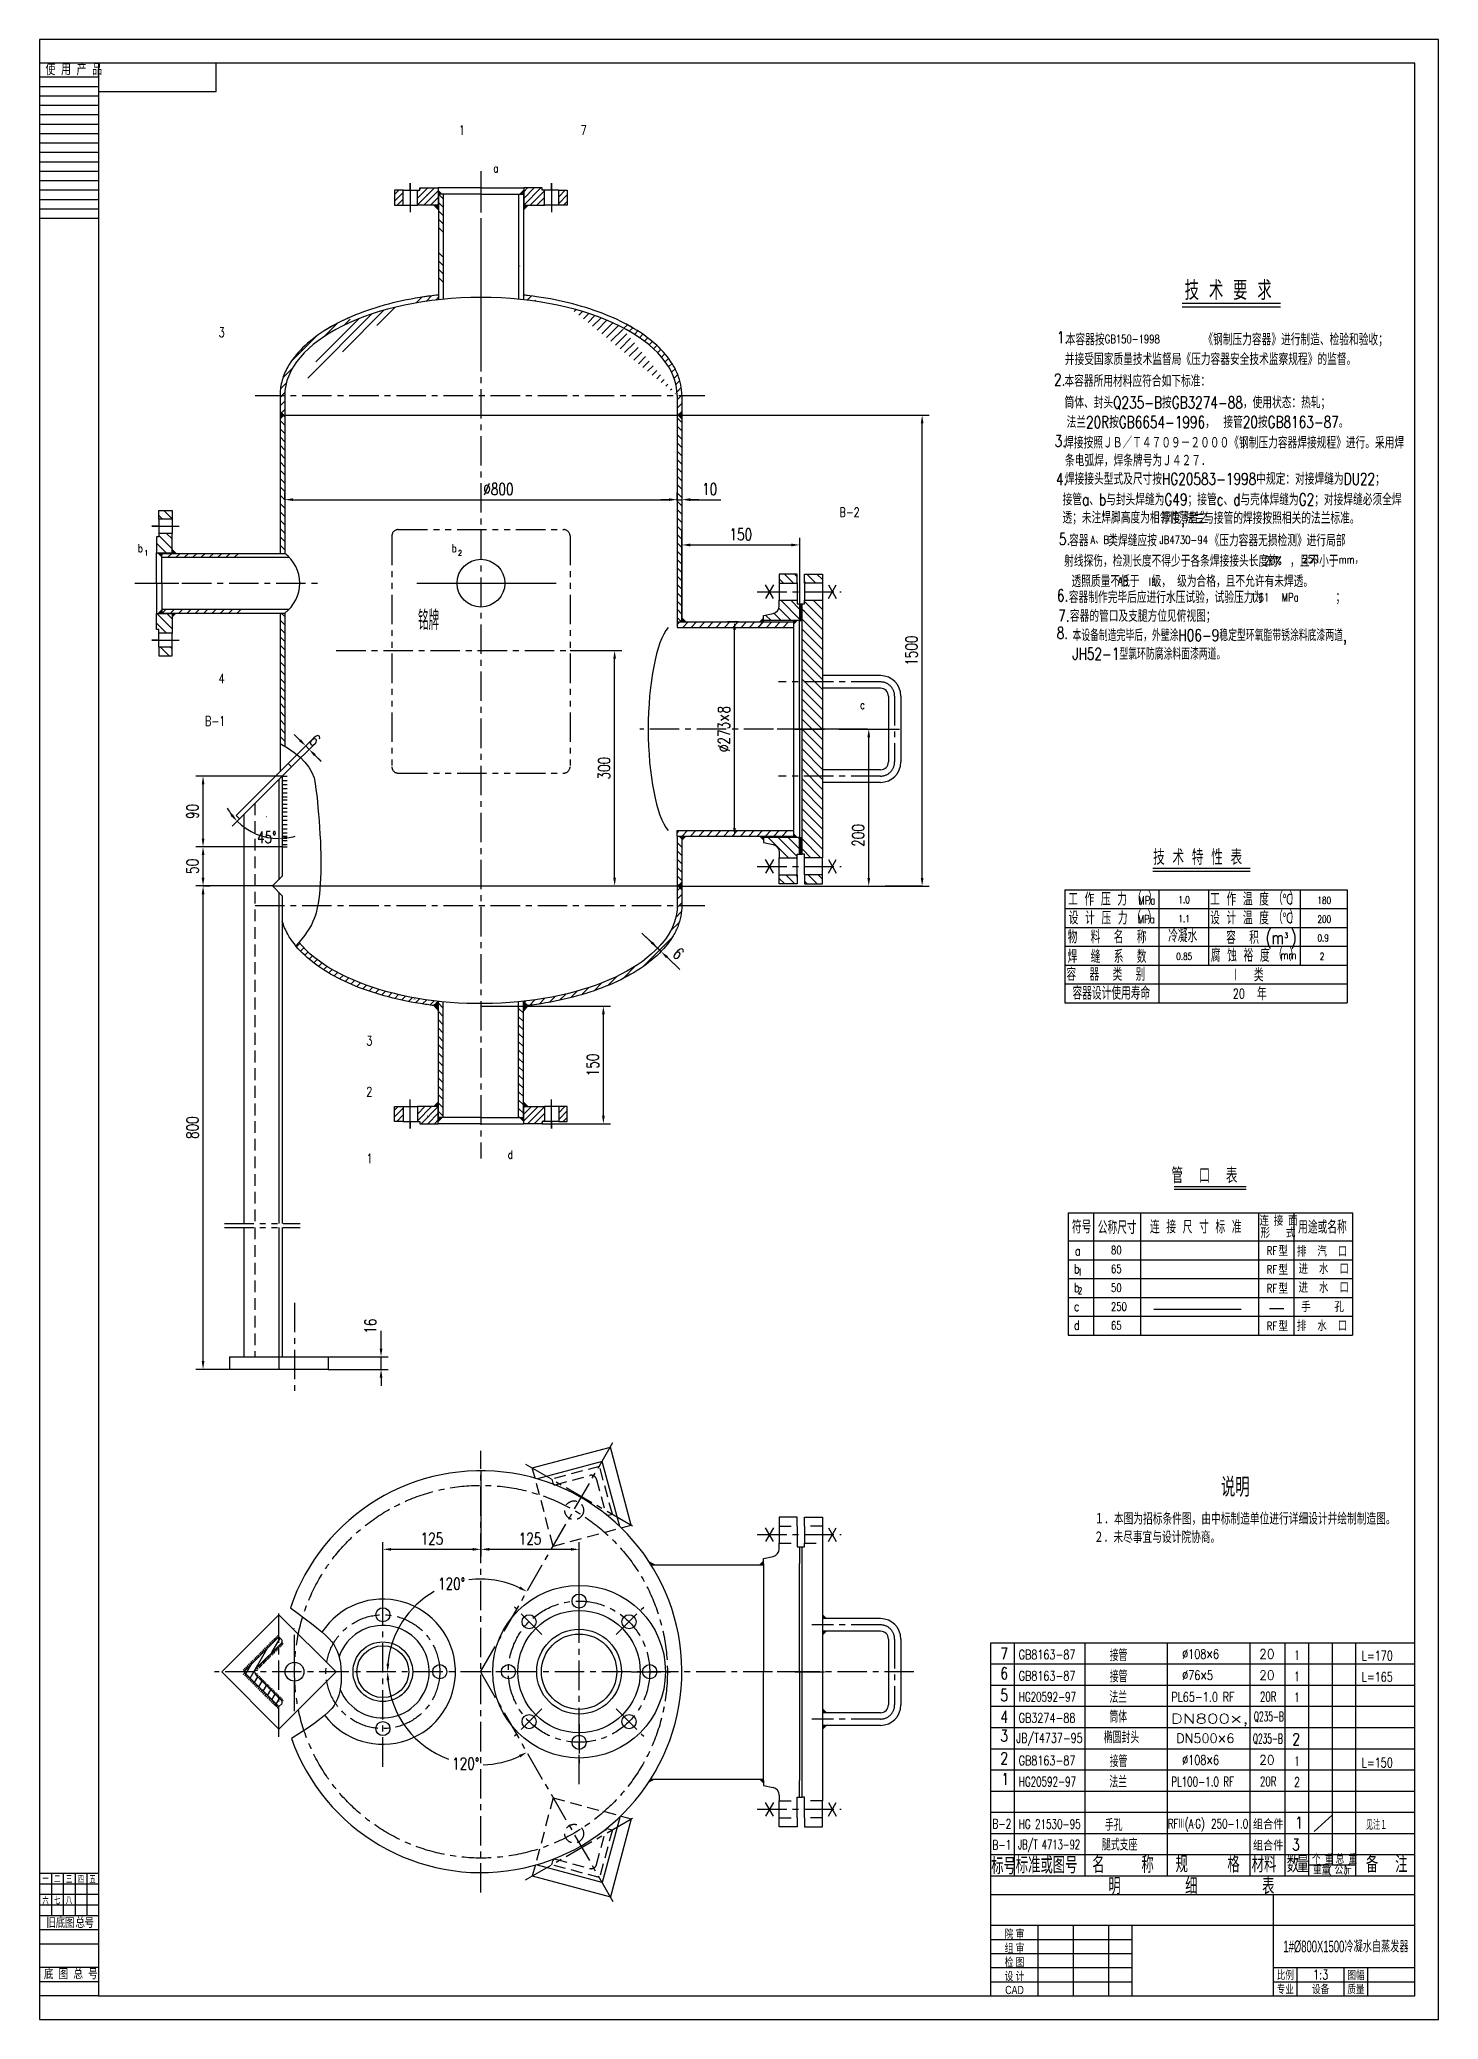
# Model space of a CAD drawing. Extents: x 0 to 5883, y 0 to 2523.
# Drawn here: x 0 to 1782, y 0 to 2523 of the extents above; entities that cross this region are included whole.
import ezdxf
from ezdxf.enums import TextEntityAlignment as Align

# ---------------------------------------------------------------- set-up
doc = ezdxf.new("R2010")
doc.units = 0
doc.header["$LTSCALE"] = 30
doc.header["$MEASUREMENT"] = 0
for name, pattern in [('CENTER', [2, 1.25, -0.25, 0.25, -0.25]), ('DASHED', [0.75, 0.5, -0.25]), ('PHANTOM', [2.5, 1.25, -0.25, 0.25, -0.25, 0.25, -0.25])]:
    doc.linetypes.add(name, pattern=pattern)
doc.layers.get('0').update_dxf_attribs({"linetype": 'CONTINUOUS'})
doc.layers.get('DEFPOINTS').update_dxf_attribs({"linetype": 'CONTINUOUS'})
for name, color, linetype in [('00', 7, 'CONTINUOUS'), ('1', 1, 'CONTINUOUS'), ('24', 2, 'CONTINUOUS'), ('44', 4, 'CONTINUOUS'), ('border', 7, 'CONTINUOUS'), ('TK-02', 1, 'CONTINUOUS'), ('TK-03', 3, 'CONTINUOUS'), ('YHBLX', 1, 'CONTINUOUS'), ('YHBORD', 7, 'CONTINUOUS'), ('YHCENTER', 4, 'CENTER'), ('YHDASHED', 2, 'DASHED'), ('YHDIM', 1, 'CONTINUOUS'), ('YHJH', 1, 'CONTINUOUS'), ('YHPHANTOM', 6, 'PHANTOM'), ('YHPMX', 1, 'CONTINUOUS'), ('YHSOLID', 7, 'CONTINUOUS'), ('YHTEXT', 3, 'CONTINUOUS'), ('YHTHIN', 1, 'CONTINUOUS'), ('YHXDHX', 4, 'CENTER'), ('文字', 3, 'CONTINUOUS')]:
    doc.layers.add(name, color=color, linetype=linetype)
doc.styles.add('HZKT', font='ROMANS', dxfattribs={"width": 0.75, "bigfont": 'HZKT'})
doc.styles.add('SIMPLEX', font='romans.shx', dxfattribs={"width": 0.75, "bigfont": 'hztxt.shx'})
doc.styles.add('UMHZ', font='ROMANS.shx', dxfattribs={"width": 0.75, "bigfont": 'gbcbig.shx'})
doc.styles.add('中大图框', font='azd tukuang.shx', dxfattribs={"width": 0.67, "bigfont": 'tukuang.shx'})
doc.dimstyles.get("Standard").update_dxf_attribs({"dimtxt": 0.18, "dimasz": 0.18, "dimexe": 0.18, "dimexo": 0.0625, "dimgap": 0.09, "dimtad": 0, "dimtih": 1, "dimtoh": 1, "dimdec": 4, "dimzin": 0, "dimdsep": 46, "dimtxsty": 'Standard', "dimcen": 0.09, "dimadec": 0, "dimazin": 0, "dimtfac": 1, "dimtdec": 4, "dimtofl": 0, "dimtmove": 0, "dimatfit": 3, "dimfxl": 0, "dimtolj": 1, "dimtzin": 0, "dimarcsym": 0})
pattern_1 = [(45, (15012.2715, 15591.3406), (-4.2426407, 4.2426407), [])]
pattern_2 = [(225, (-13887.7285, -12116.0807), (4.2426407, -4.2426407), [])]
pattern_3 = [(135, (-13044.2285, 15656.9255), (-6.363961, -6.363961), [])]
pattern_4 = [(315, (14983.7715, -12368.0745), (6.363961, 6.363961), [])]
pattern_5 = [(315, (14686.3915, -12707.238), (6.363961, 6.363961), [])]

msp = doc.modelspace()

# ---------------------------------------------------------------- texts
at = {"color": 3, "linetype": 'ByBlock', "char_height": 15, "attachment_point": 5, "style": 'UMHZ'}
for insert in [(524.87, 555.24), (542.87, 325.94)]:
    msp.add_mtext('120°', dxfattribs=dict(at, insert=insert))
at = {"layer": 'border', "color": 3, "linetype": 'Continuous', "style": 'UMHZ', "width": 0.75}
msp.add_text('1:3', height=12, dxfattribs=at).set_placement((1632, 57), align=Align.MIDDLE)
at = {"layer": 'TK-03', "style": 'HZKT', "width": 0.7}
for s, p in [('一', (7.5, 178.72)), ('二', (22.5, 178.72)), ('三', (37.5, 178.72)), ('四', (52.5, 178.72)), ('五', (67.5, 178.72)), ('六', (7.5, 152.11)), ('七', (22.5, 152.11)), ('八', (37.5, 152.11))]:
    msp.add_text(s, height=9, dxfattribs=at).set_placement(p, align=Align.MIDDLE)
for s, p in [('旧', (8.62, 116.47)), ('底', (20.47, 116.47)), ('图', (32.32, 116.47)), ('总', (45.54, 116.47)), ('号', (57.19, 116.47)), ('   底 图 总 号 ', (-15.64, 51.14))]:
    msp.add_text(s, height=13.5, dxfattribs=at).set_placement(p)
at = {"layer": 'YHDIM', "color": 3, "style": 'UMHZ', "width": 0.75}
for s, p in [('%%C800', (584.47, 1942.72)), ('150', (893.27, 1884.98)), ('125', (499.77, 605.03)), ('125', (624.77, 605.03))]:
    msp.add_text(s, height=15, dxfattribs=at).set_placement(p, align=Align.CENTER)
for s, rotation, p in [('1500', 90, (1118.31, 1744.24)), ('%%c273×8', 90, (879.28, 1644.43)), ('6', 315, (345.4, 1624.91)), ('300', 90, (726.59, 1594.43)), ('90', 90, (202.21, 1539.37)), ('200', 90, (1050.31, 1508.81)), ('50', 90, (202.21, 1469.37)), ('6', 315.9448, (808.57, 1353.01)), ('150', 90, (712.23, 1216.34)), ('800', 90, (202.21, 1136.43)), ('16', 90, (428.95, 883.5))]:
    msp.add_text(s, height=15, rotation=rotation, dxfattribs=at).set_placement(p, align=Align.CENTER)
at = {"layer": 'YHDIM', "width": 0.75}
for s, height, style, p in [('3', 6.55, 'HZKT', (1585.63, 1378.17)), ('L=170', 12, 'UMHZ', (1684.25, 457.52)), ('L=165', 12, 'UMHZ', (1684.25, 430.42)), ('L=150', 12, 'UMHZ', (1684.25, 321.15)), ('1', 15, 'SIMPLEX', (1599.61, 243.24)), ('见注１', 12, 'UMHZ', (1689.76, 241.69))]:
    msp.add_text(s, height=height, dxfattribs=dict(at, style=style)).set_placement(p)
at = {"layer": 'YHJH', "color": 3, "style": 'UMHZ', "width": 0.75}
for s, p in [('1', (538.02, 2401.7)), ('7', (693.18, 2401.7)), ('3', (232.04, 2143.9)), ('B-2', (1031.91, 1914.63)), ('4', (232.04, 1702.89)), ('B-1', (223.64, 1648.59)), ('3', (420.12, 1241.21)), ('2', (420.12, 1176.16)), ('1', (420.12, 1091.19))]:
    msp.add_text(s, height=12, dxfattribs=at).set_placement(p, align=Align.CENTER)
at = {"layer": 'YHJH', "style": 'SIMPLEX', "width": 0.75}
for s, height, p in [('标', 21, (1212.3, 185.1)), ('号', 21, (1227.9, 184.8)), ('标准或图号', 21, (1243.5, 186)), ('名    称', 21, (1341, 186.6)), ('规', 21, (1447.2, 187.2)), ('格', 21, (1513.2, 187.2)), ('材料', 21, (1544.1, 187.2)), ('数', 21, (1588.8, 187.2)), ('量', 21, (1601.4, 187.2)), ('个 重', 10.8, (1620.9, 198)), ('总 重', 10.8, (1651.2, 198.3)), ('备  注', 21, (1689.6, 187.2)), ('          明       细       表', 21, (1244.1, 159.3)), ('重量 公斤', 10.8, (1622.4, 184.8)), ('(', 7.5, (1641.6, 186.3)), (')', 7.5, (1662.6, 186.6))]:
    msp.add_text(s, height=height, dxfattribs=at).set_placement(p)
at = {"layer": 'YHTEXT'}
for s, height, style, width, p in [('a', 10.5, 'UMHZ', 0.75, (578.08, 2353.82)), ('技 术 要 求', 24.375, 'SIMPLEX', 0.75, (1458.81, 2191.19)), ('1.', 15, 'SIMPLEX', 0.75, (1295.96, 2136.05)), ('本容器按               《钢制压力容器》进行制造、检验和验收；', 15, 'SIMPLEX', 0.75, (1307.26, 2133.29)), ('GB150-1998', 10.5, 'SIMPLEX', 0.75, (1356.91, 2136.14)), ('并接受国家质量技术监督局《压力容器安全技术监察规程》的监督。', 15, 'SIMPLEX', 0.75, (1306.12, 2108.17)), ('2.', 15, 'SIMPLEX', 0.75, (1292.33, 2082.23)), ('本容器所用材料应符合如下标准：', 15, 'SIMPLEX', 0.75, (1305.61, 2080.46)), ('筒体、封头Q235-B按GB3274-88，使用状态：热轧；\u3000\u3000\u3000\u3000\u3000\u3000\u3000\u3000', 15, 'SIMPLEX', 0.75, (1305.78, 2052.98)), ('法兰20R按GB6654-1996，\u3000\u3000\u3000\u3000\u3000\u3000\u3000\u3000', 15, 'SIMPLEX', 0.75, (1308.35, 2027.96)), ('接管20按GB8163-87。\u3000\u3000\u3000\u3000\u3000\u3000\u3000\u3000', 15, 'SIMPLEX', 0.75, (1508.07, 2028.14)), ('3.', 15, 'HZKT', 0.75, (1293.11, 2004.07)), ('焊接按照ＪＢ／Ｔ４７０９－２０００《钢制压力容器焊接规程》进行。采用焊', 15, 'SIMPLEX', 0.75, (1305.21, 2001.83)), ('条电弧焊，焊条牌号为Ｊ４２７．', 15, 'SIMPLEX', 0.75, (1306.33, 1979.12)), ('5.', 15, 'SIMPLEX', 0.75, (1298.59, 1879.05)), ('b', 10.5, 'UMHZ', 0.75, (125.2, 1869.6)), ('b', 10.5, 'UMHZ', 0.75, (525.02, 1869.6)), ('A、B', 10.5, 'SIMPLEX', 0.75, (1338.69, 1880.3)), ('JB4730-94', 10.5, 'SIMPLEX', 0.75, (1426.68, 1880.27)), ('20%', 10.5, 'SIMPLEX', 0.75, (1560.5, 1853.77)), ('250', 10.5, 'SIMPLEX', 0.75, (1608.98, 1855.63)), ('    mm，', 10.5, 'SIMPLEX', 0.75, (1631.57, 1855.2)), ('6.', 15, 'SIMPLEX', 0.75, (1296.03, 1807.04)), ('容器制作完毕后应进行水压试验，试验压力为           ；', 15, 'SIMPLEX', 0.75, (1311.23, 1804.84)), ('AB', 10.5, 'SIMPLEX', 0.75, (1373.67, 1827.49)), ('Ⅲ ', 10.5, 'SIMPLEX', 0.75, (1412.22, 1825.69)), ('1.61', 10.5, 'SIMPLEX', 0.75, (1542.88, 1807.01)), ('     MPa', 10.5, 'SIMPLEX', 0.75, (1553.03, 1807.04)), ('7.', 15, 'SIMPLEX', 0.75, (1297.66, 1781.36)), ('容器的管口及支腿方位见俯视图；', 15, 'SIMPLEX', 0.75, (1312.56, 1781)), ('c', 10.5, 'UMHZ', 0.75, (1045.4, 1669.91)), ('技 术 特 性 表', 19.5, 'SIMPLEX', 0.75, (1418.67, 1471.3)), ('（ ）', 16.5, 'SIMPLEX', 0.75, (1391.44, 1420.15)), ('（ ）', 16.5, 'SIMPLEX', 0.75, (1571.55, 1420.15)), ('工 作 压 力', 16.5, 'SIMPLEX', 0.75, (1310.36, 1419.39)), ('设 计 压 力', 16.5, 'SIMPLEX', 0.75, (1311.04, 1395.39)), ('（ ）', 16.5, 'SIMPLEX', 0.75, (1390.76, 1396.15)), ('MPa', 10.5, 'SIMPLEX', 0.75, (1399.76, 1420.9)), ('1.0', 9, 'SIMPLEX', 0.75, (1450.89, 1422.28)), ('设 计 温 度', 16.5, 'SIMPLEX', 0.75, (1491.21, 1395.39)), ('工 作 温 度', 16.5, 'SIMPLEX', 0.75, (1491.21, 1419.39)), ('（ ）', 16.5, 'SIMPLEX', 0.75, (1571.55, 1396.15)), ('℃', 13.5, 'SIMPLEX', 0.75, (1582.82, 1420.9)), ('180', 9, 'SIMPLEX', 0.75, (1627.97, 1421.57)), ('物  料  名  称', 16.5, 'SIMPLEX', 0.75, (1309.71, 1371.19)), ('MPa', 10.5, 'SIMPLEX', 0.75, (1399.08, 1396.9)), ('冷凝水', 16.5, 'SIMPLEX', 0.75, (1437.69, 1372.59)), ('1.1', 9, 'SIMPLEX', 0.75, (1450.89, 1398.28)), ('容  积 (m )', 16.5, 'SIMPLEX', 0.75, (1511.7, 1370.43)), ('℃', 13.5, 'SIMPLEX', 0.75, (1582.82, 1396.9)), ('200', 9, 'SIMPLEX', 0.75, (1627.97, 1397.57)), ('焊  缝  系  数', 16.5, 'SIMPLEX', 0.75, (1309.71, 1346.24)), ('腐 蚀 裕 度', 16.5, 'SIMPLEX', 0.75, (1492.12, 1347.75)), ('（ ）', 16.5, 'SIMPLEX', 0.75, (1571.25, 1348.85)), ('0.9', 9, 'SIMPLEX', 0.75, (1627.97, 1373.57)), ('容  器  类  别', 16.5, 'SIMPLEX', 0.75, (1308.22, 1323.56)), ('0.85', 9, 'SIMPLEX', 0.75, (1448.11, 1350.28)), ('Ⅰ  类', 16.5, 'SIMPLEX', 0.75, (1517.54, 1322.75)), ('mm', 10.5, 'SIMPLEX', 0.75, (1580.98, 1351.02)), ('2', 9, 'SIMPLEX', 0.75, (1630.9, 1350.28)), ('容器设计使用寿命', 16.5, 'SIMPLEX', 0.75, (1315.87, 1299.56)), ('20', 12, 'SIMPLEX', 0.75, (1520.07, 1301.15)), ('年', 16.5, 'SIMPLEX', 0.75, (1550.91, 1298.75)), ('d', 10.5, 'UMHZ', 0.75, (596.47, 1096.83)), ('管  口  表', 19.5, 'SIMPLEX', 0.75, (1441.99, 1065.67)), ('符号', 16.5, 'SIMPLEX', 0.75, (1315.13, 1001.62)), ('公称尺寸', 16.5, 'SIMPLEX', 0.75, (1348.1, 1000.88)), ('连 接 尺 寸 标 准', 16.5, 'SIMPLEX', 0.75, (1414.55, 1001.62)), ('连 接 面', 12, 'SIMPLEX', 0.75, (1553.95, 1011.51)), ('用途或名称', 16.5, 'SIMPLEX', 0.75, (1603.36, 1001.46)), ('80', 10.5, 'SIMPLEX', 0.75, (1364.92, 975.14)), ('形   式', 12, 'SIMPLEX', 0.75, (1555.42, 996)), ('RF', 10.5, 'SIMPLEX', 0.75, (1563.31, 974.41)), ('型', 13.5, 'SIMPLEX', 0.75, (1578.26, 972.61)), ('排  汽  口', 13.5, 'SIMPLEX', 0.75, (1601.72, 972.1)), ('b', 12, 'SIMPLEX', 0.75, (1317.78, 950.64)), ('a', 12, 'SIMPLEX', 0.75, (1319.02, 973.41)), ('65', 10.5, 'SIMPLEX', 0.75, (1364.92, 951.14)), ('RF', 10.5, 'SIMPLEX', 0.75, (1563.31, 950.41)), ('型', 13.5, 'SIMPLEX', 0.75, (1578.26, 948.61)), ('进  水  口', 13.5, 'SIMPLEX', 0.75, (1603.78, 950)), ('b', 12, 'SIMPLEX', 0.75, (1317.78, 926.64)), ('50', 10.5, 'SIMPLEX', 0.75, (1364.92, 927.14)), ('RF', 10.5, 'SIMPLEX', 0.75, (1563.31, 926.41)), ('型', 13.5, 'SIMPLEX', 0.75, (1578.26, 924.61)), ('进  水  口', 13.5, 'SIMPLEX', 0.75, (1603.78, 926)), ('c', 12, 'SIMPLEX', 0.75, (1317.78, 902.64)), ('250', 10.5, 'SIMPLEX', 0.75, (1364.92, 903.14)), ('手    孔', 13.5, 'SIMPLEX', 0.75, (1607.11, 901.26)), ('d', 12, 'SIMPLEX', 0.75, (1317.78, 878.64)), ('65', 10.5, 'SIMPLEX', 0.75, (1364.92, 879.14)), ('RF', 10.5, 'SIMPLEX', 0.75, (1563.31, 878.41)), ('型', 13.5, 'SIMPLEX', 0.75, (1578.26, 876.61)), ('排  水  口', 13.5, 'SIMPLEX', 0.75, (1601.72, 877.13)), ('说明', 24.375, 'SIMPLEX', 0.75, (1504.98, 666.04)), ('１．本图为招标条件图，由中标制造单位进行详细设计并绘制制造图。', 15, 'SIMPLEX', 0.75, (1343.87, 630.54)), ('２．未尽事宜与设计院协商。', 15, 'SIMPLEX', 0.75, (1343.27, 607.07)), ('7', 15, 'UMHZ', 0.75, (1224.04, 458.53)), ('GB8163-87', 12, 'UMHZ', 0.75, (1247.16, 458.89)), ('接管', 15, 'UMHZ', 0.75, (1363.33, 456.56)), ('%%C108×6', 12, 'UMHZ', 0.75, (1455.55, 459.59)), ('1', 12, 'UMHZ', 0.75, (1598.05, 458.23)), ('6', 15, 'UMHZ', 0.75, (1224.04, 433.38)), ('GB8163-87', 12, 'UMHZ', 0.75, (1247.16, 431.89)), ('接管', 15, 'UMHZ', 0.75, (1363.33, 429.56)), ('%%C76×5', 12, 'UMHZ', 0.75, (1455.55, 432.59)), ('1', 12, 'UMHZ', 0.75, (1598.05, 431.23)), ('5', 15, 'UMHZ', 0.75, (1224.04, 405.72)), ('HG20592-97', 12, 'UMHZ', 0.678089, (1247.58, 404.98)), ('法兰', 15, 'UMHZ', 0.75, (1362.81, 403.22)), ('PL65-1.0 RF', 12, 'UMHZ', 0.75, (1441.71, 404.95)), ('1', 12, 'UMHZ', 0.75, (1598.05, 404.49)), ('4', 15, 'UMHZ', 0.75, (1224.04, 378.05)), ('GB3274-88', 12, 'UMHZ', 0.75, (1247.16, 378.27)), ('筒体', 15, 'UMHZ', 0.75, (1363.01, 378.27)), ('3', 15, 'UMHZ', 0.75, (1224.04, 354.1)), ('椭圆封头', 15, 'UMHZ', 0.75, (1355.82, 352)), ('2', 15, 'UMHZ', 0.75, (1595.99, 349.54)), ('2', 15, 'UMHZ', 0.75, (1224.04, 325.23)), ('GB8163-87', 12, 'UMHZ', 0.75, (1247.16, 323.89)), ('接管', 15, 'UMHZ', 0.75, (1363.33, 321.56)), ('%%C108×6', 12, 'UMHZ', 0.75, (1455.55, 324.59)), ('1', 12, 'UMHZ', 0.75, (1598.05, 323.23)), ('1', 15, 'UMHZ', 0.75, (1225.3, 298.82)), ('HG20592-97', 12, 'UMHZ', 0.678089, (1247.58, 296.98)), ('法兰', 15, 'UMHZ', 0.75, (1362.81, 295.22)), ('PL100-1.0 RF', 12, 'UMHZ', 0.678089, (1441.71, 296.95)), ('2', 12, 'UMHZ', 0.75, (1598.05, 296.49)), ('手孔', 15, 'UMHZ', 0.75, (1357.05, 240.29)), ('腿式支座', 15, 'UMHZ', 0.75, (1353.47, 215.18)), ('3', 15, 'UMHZ', 0.75, (1595.72, 215.23))]:
    msp.add_text(s, height=height, dxfattribs=dict(at, style=style, width=width)).set_placement(p)
at = {"layer": 'YHTEXT', "color": 3, "style": 'HZKT', "width": 0.75}
for s, p in [('4.', (1294.68, 1955.38)), ('焊接接头型式及尺寸按HG20583-1998中规定：对接焊缝为DU22；', (1306.11, 1955.66)), ('接管a、b与封头焊缝为G49；接管c、d与壳体焊缝为G2；对接焊缝必须全焊', (1303.31, 1929.4)), ('透；未注焊脚高度为相邻件薄者之', (1303.08, 1906.31)), ('厚度,法兰与接管的焊接按照相关的法兰标准。', (1429.26, 1905.79)), ('容器   类焊缝应按        《压力容器无损检测》进行局部', (1311.58, 1877.25)), ('   射线探伤，检测长度不得少于各条焊接接头长度的  ，且不小于   ', (1280.09, 1851.12)), ('透照质量不低于  级， 级为合格，且不允许有未焊透。', (1314.65, 1825.29))]:
    msp.add_text(s, height=15, dxfattribs=at).set_placement(p)
at = {"layer": 'YHTEXT', "ltscale": 15, "style": 'UMHZ', "width": 0.75}
for s, height, p in [('1', 6.82, (133.22, 1865.41)), ('2', 6.82, (533.04, 1865.41)), ('1', 8.56, (1322.81, 948.21)), ('2', 8.56, (1322.81, 924.21))]:
    msp.add_text(s, height=height, dxfattribs=at).set_placement(p)
at = {"layer": 'YHTEXT', "style": 'UMHZ'}
for s, width, p, p2 in [('20   ', 0.865196, (1553.7, 459.66), (1596.71, 459.66)), ('20   ', 0.865196, (1553.7, 432.66), (1596.71, 432.66)), ('20R    ', 0.611968, (1554.68, 405.33), (1597.69, 405.33)), ('DN800×,', 1.388885, (1441.22, 377.23), (1539.86, 377.23)), ('Q235-B ', 0.501814, (1546.92, 380.1), (1589.93, 380.1)), ('JB/T4737-95', 0.678089, (1244.39, 352.58), (1328.86, 352.58)), ('DN500×6   ', 0.857582, (1448.02, 352.24), (1546.66, 352.24)), ('Q235-B ', 0.501814, (1545.63, 351.8), (1588.65, 351.8)), ('20   ', 0.865196, (1553.7, 324.66), (1596.71, 324.66)), ('20R    ', 0.611968, (1554.68, 297.33), (1597.69, 297.33)), ('B-2', 0.879371, (1213.87, 243.38), (1237.99, 243.38)), ('HG 21530-95 ', 0.588938, (1247.45, 242.95), (1331.92, 242.95)), ('组合件', 1.514252, (1545.73, 242.23), (1584.61, 242.23)), ('B-1', 1.004996, (1213.87, 216.38), (1237.99, 216.38)), ('JB/T 4713-92 ', 0.562066, (1246.43, 216.96), (1330.9, 216.96)), ('组合件', 1.514252, (1545.73, 215.23), (1584.61, 215.23))]:
    msp.add_text(s, height=12, dxfattribs=dict(at, width=width)).set_placement(p, p2, align=Align.FIT)
at = {"layer": '文字', "color": 3, "linetype": 'Continuous', "lineweight": 25, "style": '中大图框'}
for s, height, width, p in [('院 审', 10.5, 0.8, (1242, 109.5)), ('1#%%C800X1500冷凝水自蒸发器', 15, 0.6, (1664.29, 93.5)), ('检 图', 10.5, 0.8, (1242, 73.5)), ('组 审', 10.5, 0.8, (1242, 91.5)), ('设 计', 10.5, 0.8, (1242, 55.5)), ('比例', 10.5, 0.8, (1587, 57)), ('图幅', 10.5, 0.8, (1677, 57)), ('CAD', 10.5, 0.8, (1242, 37.5)), ('专业', 10.5, 0.8, (1587, 39)), ('设备', 10.5, 0.8, (1632, 39)), ('质量', 10.5, 0.8, (1677, 39))]:
    msp.add_text(s, height=height, dxfattribs=dict(at, width=width)).set_placement(p, align=Align.MIDDLE)

# ---------------------------------------------------------------- blocks, each defined once
blk = doc.blocks.new('TUKUANG2')
at = {"layer": 'YHTHIN'}
for p, q in [((0, 0), (-25, 0)), ((0, -6), (-25, -6)), ((0, -10), (-25, -10)), ((0, -14), (-25, -14)), ((0, -18), (-25, -18)), ((0, -22), (-25, -22)), ((0, -26), (-25, -26)), ((0, -30), (-25, -30)), ((0, -34), (-25, -34)), ((0, -38), (-25, -38)), ((0, -42), (-25, -42)), ((0, -46), (-25, -46)), ((0, -50), (-25, -50)), ((0, -54), (-25, -54)), ((0, -58), (-25, -58)), ((0, -62), (-25, -62)), ((0, -66), (-25, -66))]:
    blk.add_line(p, q, dxfattribs=at)
at = {"layer": 'TK-03', "style": 'HZKT', "width": 0.7}
blk.add_text('使 用 产 品', height=5, dxfattribs=at).set_placement((-22.49, -5.14))
blk = doc.blocks.new('14941')
at = {"layer": 'YHSOLID'}
blk.add_lwpolyline([(0, 0), (63, 0), (63, 5.3, 0.414214), (60.3, 8), (15, 8, -0.414214), (8, 15), (8, 60.3, 0.414214), (5.3, 63), (0, 63)], format="xyb", close=True, dxfattribs=at)
blk = doc.blocks.new('*D2')
at = {"color": 1, "linetype": 'ByBlock'}
for p, q in [((1464.5, 2143.8), (1464.5, 2152.8)), ((1589.5, 2097.8), (1589.5, 2152.8)), ((1475, 2143.8), (1579, 2143.8))]:
    blk.add_line(p, q, dxfattribs=at)
for points in [[(1475, 2145.5), (1475, 2142), (1464.5, 2143.8)], [(1579, 2145.5), (1579, 2142), (1589.5, 2143.8)]]:
    blk.add_solid(points, dxfattribs=at)
at = {"layer": 'DEFPOINTS', "color": 0, "linetype": 'ByBlock'}
for p in [(1464.5, 2143.8), (1589.5, 2143.8), (1589.5, 2097.8)]:
    blk.add_point(p, dxfattribs=at)
blk = doc.blocks.new('*D3')
at = {"color": 1, "linetype": 'ByBlock'}
for p, q in [((1464.5, 2243.8), (1464.5, 2134.8)), ((1339.5, 2080.3), (1339.5, 2152.8)), ((1350, 2143.8), (1454, 2143.8))]:
    blk.add_line(p, q, dxfattribs=at)
for points in [[(1350, 2145.5), (1350, 2142), (1339.5, 2143.8)], [(1454, 2145.5), (1454, 2142), (1464.5, 2143.8)]]:
    blk.add_solid(points, dxfattribs=at)
at = {"layer": 'DEFPOINTS', "color": 0, "linetype": 'ByBlock'}
for p in [(1464.5, 2243.8), (1464.5, 2143.8), (1339.5, 2080.3)]:
    blk.add_point(p, dxfattribs=at)
blk = doc.blocks.new('A$C312A28C5')
at = {"layer": 'YHTEXT', "style": 'SIMPLEX', "width": 0.75}
blk.add_text('8.', height=100, dxfattribs=at).set_placement((0, 178))
at = {"layer": 'YHTEXT', "color": 3, "style": 'UMHZ', "width": 0.75}
for s, p in [('本设备制造完毕后，外壁涂H06-9稳定型环氧脂带锈涂料底漆两道,', (133, 158)), ('JH52-1型氯环防腐涂料面漆两道。', (133, 0))]:
    blk.add_text(s, height=100, dxfattribs=at).set_placement(p)
blk = doc.blocks.new('A$C29BD17D1')
at = {"layer": 'YHTEXT', "style": 'UMHZ', "width": 0.75}
blk.add_text('RFⅢ(A·G)\u3000250-1.0', height=12, dxfattribs=at).set_placement((0, 0))
blk = doc.blocks.new('*D15')
at = {"layer": 'DEFPOINTS', "color": 0}
for p in [(616.3, 1291.3), (718.2, 1291.3), (640.3, 1141.3)]:
    blk.add_point(p, dxfattribs=at)
at = {"layer": 'YHDIM', "color": 1, "lineweight": -2}
for p, q in [((616.3, 1291.3), (727.2, 1291.3)), ((718.2, 1151.8), (718.2, 1280.8)), ((640.3, 1141.3), (727.2, 1141.3))]:
    blk.add_line(p, q, dxfattribs=at)
at = {"layer": 'YHDIM', "color": 1}
for points in [[(716.5, 1280.8), (720, 1280.8), (718.2, 1291.3)], [(716.5, 1151.8), (720, 1151.8), (718.2, 1141.3)]]:
    blk.add_solid(points, dxfattribs=at)
blk = doc.blocks.new('A$C42D50D6B')
at = {"layer": 'YHCENTER'}
blk.add_line((0, 156.2), (356.9, 156.2), dxfattribs=at)
at = {"layer": 'YHPHANTOM'}
for p, q in [((78.8, 310.3), (289.8, 310.3)), ((70.8, 302.3), (70.8, 8)), ((297.8, 302.3), (297.8, 8)), ((78.8, 0), (289.8, 0))]:
    blk.add_line(p, q, dxfattribs=at)
for centre, start, end in [((78.8, 302.3), 90, 180), ((289.8, 302.3), 0, 90), ((78.8, 8), 180, 270), ((289.8, 8), 270, 0)]:
    blk.add_arc(centre, 8, start, end, dxfattribs=at)
at = {"layer": 'YHDIM', "style": 'UMHZ', "width": 0.75}
blk.add_text('铭牌', height=25, dxfattribs=at).set_placement((104.1, 182.3))
blk = doc.blocks.new('*D16')
at = {"layer": 'DEFPOINTS', "color": 0}
for p in [(312.3, 1936.3), (812.3, 1936.7), (812.3, 1934.8)]:
    blk.add_point(p, dxfattribs=at)
at = {"layer": 'YHDIM', "color": 1, "lineweight": -2}
for p, q in [((312.3, 1936.3), (312.3, 1945.7)), ((812.3, 1934.8), (812.3, 1945.7)), ((322.8, 1936.7), (801.8, 1936.7))]:
    blk.add_line(p, q, dxfattribs=at)
at = {"layer": 'YHDIM', "color": 1}
for points in [[(322.8, 1938.5), (322.8, 1935), (312.3, 1936.7)], [(801.8, 1938.5), (801.8, 1935), (812.3, 1936.7)]]:
    blk.add_solid(points, dxfattribs=at)
blk = doc.blocks.new('*D17')
at = {"layer": 'DEFPOINTS', "color": 0, "ltscale": 15}
for p in [(812.3, 1936.7), (818.3, 1939.4), (818.3, 1936.7)]:
    blk.add_point(p, dxfattribs=at)
at = {"layer": 'YHDIM', "color": 1, "lineweight": -2, "ltscale": 15}
for p, q in [((812.3, 1936.7), (812.3, 1945.7)), ((801.8, 1936.7), (791.3, 1936.7)), ((812.3, 1936.7), (818.3, 1936.7)), ((818.3, 1939.4), (818.3, 1927.7)), ((828.8, 1936.7), (867.9, 1936.7))]:
    blk.add_line(p, q, dxfattribs=at)
at = {"layer": 'YHDIM', "color": 1, "ltscale": 15}
for points in [[(801.8, 1938.5), (801.8, 1935), (812.3, 1936.7)], [(828.8, 1938.5), (828.8, 1935), (818.3, 1936.7)]]:
    blk.add_solid(points, dxfattribs=at)
at = {"layer": 'YHDIM', "color": 3, "ltscale": 15, "insert": (853.6, 1950.2), "char_height": 15, "attachment_point": 5, "style": 'UMHZ'}
blk.add_mtext('10', dxfattribs=at)
blk = doc.blocks.new('*D18')
at = {"layer": 'DEFPOINTS', "color": 0}
for p in [(787.3, 1365), (791.6, 1360.8), (791.7, 1360.9)]:
    blk.add_point(p, dxfattribs=at)
at = {"layer": 'YHDIM', "color": 1, "lineweight": -2}
for p, q in [((779.9, 1372.4), (772.3, 1379.7)), ((787.3, 1365), (793.7, 1371.6)), ((787.4, 1365.1), (791.7, 1360.9)), ((791.6, 1360.8), (798, 1367.4)), ((799.3, 1353.6), (815.5, 1338))]:
    blk.add_line(p, q, dxfattribs=at)
at = {"layer": 'YHDIM', "color": 1}
for points in [[(781.1, 1373.7), (778.7, 1371.2), (787.4, 1365.1)], [(800.5, 1354.9), (798.1, 1352.4), (791.7, 1360.9)]]:
    blk.add_solid(points, dxfattribs=at)
blk = doc.blocks.new('*D19')
at = {"layer": 'DEFPOINTS', "color": 0}
for p in [(675.8, 1744.4), (732.6, 1744.4), (562.3, 1444.4)]:
    blk.add_point(p, dxfattribs=at)
at = {"layer": 'YHDIM', "color": 1, "lineweight": -2}
for p, q in [((675.8, 1744.4), (741.6, 1744.4)), ((732.6, 1454.9), (732.6, 1733.9)), ((562.3, 1444.4), (741.6, 1444.4))]:
    blk.add_line(p, q, dxfattribs=at)
at = {"layer": 'YHDIM', "color": 1}
for points in [[(730.8, 1733.9), (734.3, 1733.9), (732.6, 1744.4)], [(730.8, 1454.9), (734.3, 1454.9), (732.6, 1444.4)]]:
    blk.add_solid(points, dxfattribs=at)
blk = doc.blocks.new('*D20')
at = {"layer": 'DEFPOINTS', "color": 0}
for p in [(208.2, 1494.3), (309.2, 1494.3), (296.7, 1444.4)]:
    blk.add_point(p, dxfattribs=at)
at = {"layer": 'YHDIM', "color": 1, "lineweight": -2}
for p, q in [((309.2, 1494.3), (199.2, 1494.3)), ((208.2, 1454.9), (208.2, 1483.8)), ((296.7, 1444.4), (199.2, 1444.4))]:
    blk.add_line(p, q, dxfattribs=at)
at = {"layer": 'YHDIM', "color": 1}
for points in [[(206.5, 1483.8), (210, 1483.8), (208.2, 1494.3)], [(206.5, 1454.9), (210, 1454.9), (208.2, 1444.4)]]:
    blk.add_solid(points, dxfattribs=at)
blk = doc.blocks.new('*D21')
at = {"layer": 'DEFPOINTS', "color": 0}
for p in [(208.2, 1584.4), (309.2, 1584.4), (208.2, 1494.3)]:
    blk.add_point(p, dxfattribs=at)
at = {"layer": 'YHDIM', "color": 1, "lineweight": -2}
for p, q in [((309.2, 1584.4), (199.2, 1584.4)), ((208.2, 1504.8), (208.2, 1573.9)), ((208.2, 1494.3), (199.2, 1494.3))]:
    blk.add_line(p, q, dxfattribs=at)
at = {"layer": 'YHDIM', "color": 1}
for points in [[(206.5, 1573.9), (210, 1573.9), (208.2, 1584.4)], [(206.5, 1504.8), (210, 1504.8), (208.2, 1494.3)]]:
    blk.add_solid(points, dxfattribs=at)
blk = doc.blocks.new('*D22')
at = {"layer": 'DEFPOINTS', "color": 0}
for p in [(208.2, 1444.4), (208.2, 1444.4), (241.8, 828.4)]:
    blk.add_point(p, dxfattribs=at)
at = {"layer": 'YHDIM', "color": 1, "lineweight": -2}
for p, q in [((208.2, 1444.4), (217.2, 1444.4)), ((208.2, 838.9), (208.2, 1433.9)), ((241.8, 828.4), (199.2, 828.4))]:
    blk.add_line(p, q, dxfattribs=at)
at = {"layer": 'YHDIM', "color": 1}
for points in [[(206.5, 1433.9), (210, 1433.9), (208.2, 1444.4)], [(206.5, 838.9), (210, 838.9), (208.2, 828.4)]]:
    blk.add_solid(points, dxfattribs=at)
blk = doc.blocks.new('*D23')
at = {"layer": 'DEFPOINTS', "color": 0}
for p in [(367.8, 844.4), (435, 844.4), (367.8, 828.4)]:
    blk.add_point(p, dxfattribs=at)
at = {"layer": 'YHDIM', "color": 1, "lineweight": -2}
for p, q in [((435, 854.9), (435, 877.4)), ((367.8, 844.4), (444, 844.4)), ((435, 828.4), (435, 844.4)), ((367.8, 828.4), (444, 828.4)), ((435, 817.9), (435, 807.4))]:
    blk.add_line(p, q, dxfattribs=at)
at = {"layer": 'YHDIM', "color": 1}
for points in [[(433.2, 854.9), (436.7, 854.9), (435, 844.4)], [(433.2, 817.9), (436.7, 817.9), (435, 828.4)]]:
    blk.add_solid(points, dxfattribs=at)
blk = doc.blocks.new('*D11')
at = {"layer": 'DEFPOINTS', "color": 0}
for p in [(968.3, 1879), (818.3, 1865.2), (968.3, 1803.9)]:
    blk.add_point(p, dxfattribs=at)
at = {"layer": 'YHDIM', "color": 1, "lineweight": -2}
for p, q in [((818.3, 1865.2), (818.3, 1888)), ((828.8, 1879), (957.8, 1879)), ((968.3, 1803.9), (968.3, 1888))]:
    blk.add_line(p, q, dxfattribs=at)
at = {"layer": 'YHDIM', "color": 1}
for points in [[(828.8, 1880.7), (828.8, 1877.2), (818.3, 1879)], [(957.8, 1880.7), (957.8, 1877.2), (968.3, 1879)]]:
    blk.add_solid(points, dxfattribs=at)
blk = doc.blocks.new('*D12')
at = {"layer": 'DEFPOINTS', "color": 0}
for p in [(885.3, 1780.9), (890, 1780.9), (882.1, 1507.9)]:
    blk.add_point(p, dxfattribs=at)
at = {"layer": 'YHDIM', "color": 1, "lineweight": -2}
for p, q in [((890, 1780.9), (876.3, 1780.9)), ((885.3, 1518.4), (885.3, 1770.4)), ((882.1, 1507.9), (894.3, 1507.9))]:
    blk.add_line(p, q, dxfattribs=at)
at = {"layer": 'YHDIM', "color": 1}
for points in [[(883.5, 1770.4), (887, 1770.4), (885.3, 1780.9)], [(883.5, 1518.4), (887, 1518.4), (885.3, 1507.9)]]:
    blk.add_solid(points, dxfattribs=at)
blk = doc.blocks.new('*D13')
at = {"layer": 'DEFPOINTS', "color": 0}
for p in [(321, 1596.3), (304.7, 1579.9), (254.7, 1530), (267.2, 1515), (304.7, 1452.4)]:
    blk.add_point(p, dxfattribs=at)
at = {"layer": 'YHDIM', "color": 1, "lineweight": -2}
blk.add_line((254.7, 1530), (245.3, 1520.6), dxfattribs=at)
for start, end in [(208.9397, 216.9698), (225, 270), (278.0302, 286.0603)]:
    blk.add_arc((304.7, 1579.9), 75, start, end, dxfattribs=at)
at = {"layer": 'YHDIM', "color": 1}
for points in [[(246.1, 1536), (243.4, 1533.7), (251.6, 1526.9)], [(315.3, 1504), (315, 1507.4), (304.7, 1505)]]:
    blk.add_solid(points, dxfattribs=at)
at = {"layer": 'YHDIM', "color": 3, "insert": (289.4, 1506.5), "char_height": 15, "attachment_point": 5, "style": 'UMHZ'}
blk.add_mtext('45°', dxfattribs=at)
blk = doc.blocks.new('*D14')
at = {"layer": 'DEFPOINTS', "color": 0}
for p in [(343.3, 1618.5), (316.7, 1600.5), (321, 1596.3)]:
    blk.add_point(p, dxfattribs=at)
at = {"layer": 'YHDIM', "color": 1, "lineweight": -2}
for p, q in [((316.7, 1600.5), (345.4, 1629.2)), ((321, 1596.3), (349.6, 1624.9)), ((331.6, 1630.2), (324.2, 1637.6)), ((339, 1622.8), (343.3, 1618.5)), ((350.7, 1611.1), (358.1, 1603.7))]:
    blk.add_line(p, q, dxfattribs=at)
at = {"layer": 'YHDIM', "color": 1}
for points in [[(332.8, 1631.5), (330.4, 1629), (339, 1622.8)], [(351.9, 1612.4), (349.5, 1609.9), (343.3, 1618.5)]]:
    blk.add_solid(points, dxfattribs=at)

# ---------------------------------------------------------------- dimensions: what is measured, and where the dimension line sits
at = {"layer": 'YHDIM'}
for base, p1, p2, text, picture, middle in [((812.27, 1936.72), (312.27, 1936.33), (812.27, 1934.84), ' ', '*D16', (562.27, 1936.72)), ((818.27, 1936.72), (812.27, 1936.72), (818.27, 1939.44), '10', '*D17', (853.58, 1950.22))]:
    dim = msp.add_linear_dim(base=base, p1=p1, p2=p2, text=text, dimstyle='Standard', override={"dimtxt": 15, "dimasz": 10.5, "dimexe": 9, "dimexo": 0, "dimgap": 6, "dimtad": 1, "dimtih": 0, "dimtoh": 0, "dimdec": 1, "dimzin": 8, "dimtxsty": 'UMHZ', "dimcen": 6, "dimclrd": 1, "dimclre": 1, "dimclrt": 3, "dimtdec": 1, "dimtofl": 1, "dimatfit": 2, "dimtvp": 6, "dimtolj": 0}, dxfattribs=at)
    dim.commit()
    dim.dimension.update_dxf_attribs({"geometry": picture, "text_midpoint": middle})
dim = msp.add_linear_dim(base=(968.27, 1878.98), p1=(818.27, 1865.2), p2=(968.27, 1803.93), text=' ', dimstyle='Standard', override={"dimtxt": 15, "dimasz": 10.5, "dimexe": 9, "dimexo": 0, "dimgap": 6, "dimtad": 1, "dimtih": 0, "dimdec": 1, "dimzin": 8, "dimtxsty": 'UMHZ', "dimcen": 6, "dimclrd": 1, "dimclre": 1, "dimclrt": 3, "dimtdec": 1, "dimtix": 1, "dimtofl": 1, "dimatfit": 2, "dimtvp": 6, "dimtolj": 0}, dxfattribs=at)
dim.commit()
dim.dimension.update_dxf_attribs({"geometry": '*D11', "text_midpoint": (924.46, 1878.98), "dimtype": 160})
for base, p1, p2, angle, override, picture, middle, dimtype in [((885.28, 1780.93), (882.14, 1507.93), (889.97, 1780.93), 90, {"dimtxt": 15, "dimasz": 10.5, "dimexe": 9, "dimexo": 0, "dimgap": 6, "dimtad": 1, "dimtih": 0, "dimdec": 1, "dimzin": 8, "dimtxsty": 'UMHZ', "dimcen": 6, "dimclrd": 1, "dimclre": 1, "dimclrt": 3, "dimtdec": 1, "dimtix": 1, "dimtofl": 1, "dimatfit": 2, "dimtvp": 6, "dimtolj": 0}, '*D12', (885.28, 1625.37), 160), ((343.27, 1618.55), (316.75, 1600.5), (320.99, 1596.26), 315, {"dimtxt": 15, "dimasz": 10.5, "dimexe": 9, "dimexo": 0, "dimgap": 6, "dimtad": 1, "dimtih": 0, "dimdec": 1, "dimzin": 8, "dimtxsty": 'UMHZ', "dimcen": 6, "dimclrd": 1, "dimclre": 1, "dimclrt": 3, "dimtdec": 1, "dimtix": 1, "dimtofl": 1, "dimatfit": 2, "dimtvp": 6, "dimtolj": 0}, '*D14', (341.15, 1620.67), 161), ((718.23, 1291.34), (640.27, 1141.34), (616.27, 1291.34), 90, {"dimtxt": 15, "dimasz": 10.5, "dimexe": 9, "dimexo": 0, "dimgap": 6, "dimtad": 1, "dimtih": 0, "dimtoh": 0, "dimdec": 1, "dimzin": 8, "dimtxsty": 'UMHZ', "dimcen": 6, "dimclrd": 1, "dimclre": 1, "dimclrt": 3, "dimtdec": 1, "dimtofl": 1, "dimatfit": 2, "dimtvp": 6, "dimtolj": 0}, '*D15', (718.23, 1223.41), 160)]:
    dim = msp.add_linear_dim(base=base, p1=p1, p2=p2, angle=angle, text=' ', dimstyle='Standard', override=override, dxfattribs=at)
    dim.commit()
    dim.dimension.update_dxf_attribs({"geometry": picture, "text_midpoint": middle, "dimtype": dimtype})
for base, p1, p2, picture, middle in [((732.59, 1744.43), (562.27, 1444.43), (675.8, 1744.43), '*D19', (732.59, 1594.43)), ((208.21, 1584.43), (208.21, 1494.31), (309.15, 1584.43), '*D21', (208.21, 1539.37)), ((208.21, 1494.31), (296.65, 1444.43), (309.15, 1494.31), '*D20', (208.21, 1469.37)), ((208.21, 1444.43), (241.77, 828.43), (208.21, 1444.43), '*D22', (208.21, 1136.43)), ((434.95, 844.43), (367.77, 828.43), (367.77, 844.43), '*D23', (434.95, 871.43))]:
    dim = msp.add_linear_dim(base=base, p1=p1, p2=p2, angle=90, text=' ', dimstyle='Standard', override={"dimtxt": 15, "dimasz": 10.5, "dimexe": 9, "dimexo": 0, "dimgap": 6, "dimtad": 1, "dimtih": 0, "dimtoh": 0, "dimdec": 1, "dimzin": 8, "dimtxsty": 'UMHZ', "dimcen": 6, "dimclrd": 1, "dimclre": 1, "dimclrt": 3, "dimtdec": 1, "dimtofl": 1, "dimatfit": 2, "dimtvp": 6, "dimtolj": 0}, dxfattribs=at)
    dim.commit()
    dim.dimension.update_dxf_attribs({"geometry": picture, "text_midpoint": middle})
dim = msp.add_angular_dim_2l(base=(267.18, 1515.01), line1=((304.67, 1579.94), (304.67, 1452.44)), line2=((320.99, 1596.26), (254.73, 1530)), dimstyle='Standard', override={"dimtxt": 15, "dimasz": 10.5, "dimexe": 9, "dimexo": 0, "dimgap": 6, "dimtad": 1, "dimdec": 1, "dimzin": 8, "dimtxsty": 'UMHZ', "dimcen": 6, "dimclrd": 1, "dimclre": 1, "dimclrt": 3, "dimadec": 1, "dimazin": 2, "dimtdec": 1, "dimtix": 1, "dimtofl": 1, "dimatfit": 2, "dimtvp": 6, "dimtolj": 0}, dxfattribs=at)
dim.commit()
dim.dimension.update_dxf_attribs({"geometry": '*D13', "text_midpoint": (289.37, 1506.54), "dimtype": 162})
dim = msp.add_aligned_dim(p1=(787.32, 1364.99), p2=(791.63, 1360.81), distance=0.17, text=' ', dimstyle='Standard', override={"dimtxt": 15, "dimasz": 10.5, "dimexe": 9, "dimexo": 0, "dimgap": 6, "dimtad": 1, "dimtih": 0, "dimtoh": 0, "dimdec": 1, "dimzin": 8, "dimtxsty": 'UMHZ', "dimcen": 6, "dimclrd": 1, "dimclre": 1, "dimclrt": 3, "dimtdec": 1, "dimtofl": 1, "dimatfit": 2, "dimtvp": 6, "dimtolj": 0}, dxfattribs=at)
dim.commit()
dim.dimension.update_dxf_attribs({"geometry": '*D18', "text_midpoint": (811.15, 1342.16)})
for base, p1, p2, picture, middle in [((562.27, 599.03), (437.27, 535.61), (562.27, 699.11), '*D3', (508.17, 599.03)), ((687.27, 599.03), (562.27, 599.03), (687.27, 553.11), '*D2', (578.25, 599.03))]:
    dim = msp.add_linear_dim(base=base, p1=p1, p2=p2, text=' ', dimstyle='Standard', override={"dimtxt": 15, "dimasz": 10.5, "dimexe": 9, "dimexo": 0, "dimgap": 6, "dimtad": 1, "dimtih": 0, "dimtoh": 0, "dimdec": 1, "dimzin": 8, "dimtxsty": 'UMHZ', "dimcen": 6, "dimclrd": 1, "dimclre": 1, "dimclrt": 3, "dimtdec": 1, "dimtofl": 1, "dimatfit": 2, "dimtvp": 6, "dimtolj": 0}, dxfattribs=at)
    dim.commit()
    dim.dimension.update_dxf_attribs({"geometry": picture, "text_midpoint": middle, "dimtype": 160, "insert": (-902.21, -1544.73)})

# ---------------------------------------------------------------- hatches: boundary and pattern name
at = {"layer": 'YHPMX'}
h = msp.add_hatch(dxfattribs=at)
h.set_pattern_fill('LINE', color=256, scale=60, angle=45, style=0)
edge = h.paths.add_edge_path()
edge.add_ellipse((562.27, 2069.43), major_axis=(-250, 0), ratio=0.5, start_angle=310.69256, end_angle=360, ccw=False)
edge.add_line((399.27, 2164.2), (393.52, 2168.23))
edge.add_spline(control_points=[(393.52, 2168.23), (382.35, 2163.26), (372.02, 2157.77), (352.17, 2145.18), (342.92, 2137.95), (327.31, 2122.57), (320.95, 2114.41), (313.1, 2100.34), (310.7, 2094.62), (307.37, 2083.01), (306.45, 2077.11), (306.28, 2070.61), (306.27, 2070.02), (306.27, 2069.43)], knot_values=[5.440226, 5.440226, 5.440226, 5.440226, 5.6158906, 5.6158906, 5.8136453, 5.8136453, 6.0114, 6.0114, 6.1408256, 6.1408256, 6.2702512, 6.2702512, 6.2831853, 6.2831853, 6.2831853, 6.2831853], degree=3, periodic=0)
edge.add_line((306.27, 2069.43), (312.27, 2069.43))
h.paths.add_polyline_path([(306.27, 2044.43), (312.27, 2044.43), (312.27, 2069.43), (306.27, 2069.43)])
edge = h.paths.add_edge_path()
edge.add_spline(control_points=[(818.27, 2069.43), (818.27, 2073.98), (817.82, 2078.53), (816.01, 2087.55), (814.66, 2092.02), (811.11, 2100.83), (808.9, 2105.16), (801.1, 2117.8), (794.32, 2125.84), (777.92, 2140.97), (768.3, 2148.06), (754.03, 2156.63), (750.48, 2158.63), (746.81, 2160.57)], knot_values=[3.1415927, 3.1415927, 3.1415927, 3.1415927, 3.2412581, 3.2412581, 3.3409235, 3.3409235, 3.440589, 3.440589, 3.6383437, 3.6383437, 3.8360983, 3.8360983, 3.8985437, 3.8985437, 3.8985437, 3.8985437], degree=3, periodic=0)
edge.add_line((746.81, 2160.57), (741.27, 2156.69))
edge.add_ellipse((562.27, 2069.43), major_axis=(-250, 0), ratio=0.5, start_angle=180, end_angle=224.27479, ccw=False)
edge.add_line((812.27, 2069.43), (818.27, 2069.43))
h.paths.add_polyline_path([(812.27, 2044.43), (818.27, 2044.43), (818.27, 2069.43), (812.27, 2069.43)])
h.paths.add_polyline_path([(616.27, 2197.51), (616.27, 2191.47), (616.94, 2191.4), (618.04, 2191.28), (619.14, 2191.15), (620.23, 2191.02), (621.33, 2190.89), (622.42, 2190.75), (623.51, 2190.62), (624.6, 2190.48), (625.69, 2190.34), (626.78, 2190.19), (627.86, 2190.05), (628.95, 2189.9), (630.03, 2189.75), (631.11, 2189.59), (632.19, 2189.44), (633.27, 2189.28), (627.11, 2196.2), (626.86, 2196.23), (626.62, 2196.27), (626.37, 2196.3), (626.12, 2196.33), (625.87, 2196.36), (625.62, 2196.4), (625.38, 2196.43), (625.13, 2196.46), (624.88, 2196.49), (624.63, 2196.52), (624.38, 2196.55), (624.13, 2196.59), (623.89, 2196.62), (623.64, 2196.65), (623.39, 2196.68), (623.14, 2196.71), (622.89, 2196.74), (622.64, 2196.77), (622.39, 2196.8), (622.14, 2196.83), (621.89, 2196.86), (621.65, 2196.89), (621.4, 2196.92), (621.15, 2196.95), (620.9, 2196.98), (620.65, 2197.01), (620.4, 2197.04), (620.15, 2197.07), (619.9, 2197.1), (619.65, 2197.13), (619.4, 2197.16), (619.15, 2197.19), (618.9, 2197.22), (618.65, 2197.24), (618.4, 2197.27), (618.15, 2197.3), (617.9, 2197.33), (617.65, 2197.36), (617.4, 2197.39), (617.15, 2197.41), (616.9, 2197.44), (616.65, 2197.47), (616.4, 2197.5)])
h.paths.add_polyline_path([(508.27, 2191.47), (508.27, 2197.51), (508.2, 2197.5), (507.9, 2197.47), (507.61, 2197.44), (507.32, 2197.41), (507.03, 2197.37), (506.73, 2197.34), (506.44, 2197.31), (506.15, 2197.27), (505.86, 2197.24), (505.56, 2197.21), (505.27, 2197.17), (504.98, 2197.14), (504.69, 2197.11), (504.4, 2197.07), (504.11, 2197.04), (503.81, 2197), (503.52, 2196.97), (503.23, 2196.93), (502.94, 2196.9), (502.65, 2196.86), (502.36, 2196.83), (502.07, 2196.79), (501.78, 2196.76), (501.48, 2196.72), (501.19, 2196.68), (500.9, 2196.65), (500.61, 2196.61), (500.32, 2196.57), (500.03, 2196.54), (499.74, 2196.5), (499.45, 2196.46), (499.16, 2196.43), (498.87, 2196.39), (498.58, 2196.35), (498.29, 2196.31), (498, 2196.28), (497.71, 2196.24), (497.42, 2196.2), (497.13, 2196.16), (496.84, 2196.12), (496.55, 2196.08), (496.26, 2196.04), (495.97, 2196.01), (495.68, 2195.97), (495.4, 2195.93), (495.11, 2195.89), (494.82, 2195.85), (494.53, 2195.81), (494.24, 2195.77), (493.95, 2195.73), (493.66, 2195.69), (493.37, 2195.65), (493.09, 2195.6), (492.8, 2195.56), (492.51, 2195.52), (492.22, 2195.48), (491.93, 2195.44), (491.65, 2195.4), (491.36, 2195.36), (491.07, 2195.31), (490.78, 2195.27), (490.5, 2195.23), (490.21, 2195.19), (489.92, 2195.14), (489.63, 2195.1), (489.35, 2195.06), (489.06, 2195.01), (488.77, 2194.97), (488.49, 2194.93), (488.2, 2194.88), (487.91, 2194.84), (487.63, 2194.8), (487.34, 2194.75), (487.05, 2194.71), (486.77, 2194.66), (475.27, 2186.61), (476.57, 2186.85), (477.88, 2187.09), (479.19, 2187.32), (480.5, 2187.55), (481.81, 2187.77), (483.13, 2188), (484.45, 2188.21), (485.77, 2188.43), (487.09, 2188.64), (488.42, 2188.85), (489.74, 2189.05), (491.07, 2189.25), (492.4, 2189.44), (493.74, 2189.64), (495.08, 2189.83), (496.41, 2190.01), (497.75, 2190.19), (499.1, 2190.37), (500.44, 2190.54), (501.79, 2190.71), (503.14, 2190.88), (504.49, 2191.04), (505.84, 2191.2), (507.19, 2191.35)])
h = msp.add_hatch(dxfattribs=at)
h.set_pattern_fill('LINE', color=256, scale=60, angle=135, style=0)
h.set_pattern_definition([(135, (-125, 0), (-5.3033, -5.3033), [])])
h.paths.add_polyline_path([(610.27, 2192.1), (610.2, 2192.11), (610.27, 2192.1)])
h = msp.add_hatch(dxfattribs=at)
h.set_pattern_fill('ANSI37', color=256, scale=10, style=0)
h.paths.add_polyline_path([(971.27, 1803.93), (968.27, 1803.93), (968.27, 1782.68), (971.27, 1782.68)])
h = msp.add_hatch(dxfattribs=at)
h.set_pattern_fill('ANSI37', color=256, scale=10, style=0)
h.paths.add_polyline_path([(971.27, 1506.18), (968.27, 1506.18), (968.27, 1484.93), (971.27, 1484.93)])
h = msp.add_hatch(dxfattribs=at)
h.set_pattern_fill('ANSI37', color=256, scale=10, style=0)
h.set_pattern_definition([(45, (-131.4651, 729.7695), (-0.8838835, 0.8838835), []), (135, (-131.4651, 729.7695), (-0.8838835, -0.8838835), [])])
h.paths.add_polyline_path([(508.27, 1297.31), (502.41, 1292.02), (508.27, 1285.44)])
h.paths.add_polyline_path([(616.27, 1297.31), (616.27, 1291.34), (621.53, 1291.34), (622.14, 1292.02)])
h.paths.add_polyline_path([(616.27, 1291.34), (616.27, 1285.44), (621.53, 1291.34)])
h = msp.add_hatch(dxfattribs=at)
h.set_pattern_fill('LINE', color=256, scale=60, angle=60, style=0)
edge = h.paths.add_edge_path()
edge.add_line((260.12, 443.11), (304.67, 398.56))
edge.add_line((304.67, 398.56), (308.44, 402.33))
edge.add_arc((306.55, 404.21), 2.67, 315, 405)
edge.add_line((308.44, 406.1), (276.38, 438.16))
edge.add_arc((281.33, 443.11), 7, 135, 225, ccw=False)
edge.add_line((276.38, 448.05), (308.44, 480.11))
edge.add_arc((306.55, 482), 2.67, 315, 405)
edge.add_line((308.44, 483.88), (304.67, 487.65))
edge.add_line((304.67, 487.65), (260.12, 443.11))
at = {"layer": 'YHTHIN'}
h = msp.add_hatch(dxfattribs=at)
h.set_pattern_fill('U', color=256, scale=6, angle=225, style=0, pattern_type=0)
h.set_pattern_definition(pattern_2)
h.paths.add_polyline_path([(452.27, 2330.92), (452.27, 2311.92), (463.27, 2311.92), (463.27, 2330.92)])
h.paths.add_polyline_path([(672.27, 2330.92), (672.27, 2311.92), (661.27, 2311.92), (661.27, 2330.92)])
h = msp.add_hatch(dxfattribs=at)
h.set_pattern_fill('U', color=256, scale=6, angle=225, style=0, pattern_type=0)
h.set_pattern_definition(pattern_2)
h.paths.add_polyline_path([(481.27, 2311.92), (481.27, 2330.92), (484.27, 2330.92), (484.27, 2333.92), (507.77, 2333.92), (507.77, 2311.92)])
h.paths.add_polyline_path([(643.27, 2311.92), (643.27, 2330.92), (640.27, 2330.92), (640.27, 2333.92), (616.77, 2333.92), (616.77, 2311.92)])
h = msp.add_hatch(dxfattribs=at)
h.set_pattern_fill('U', color=256, scale=9, angle=315, style=0, pattern_type=0)
h.set_pattern_definition(pattern_5)
h.paths.add_polyline_path([(151.89, 1737.76), (168.89, 1737.76), (168.89, 1748.76), (151.89, 1748.76)])
h.paths.add_polyline_path([(151.89, 1922.76), (168.89, 1922.76), (168.89, 1911.76), (151.89, 1911.76)])
h = msp.add_hatch(dxfattribs=at)
h.set_pattern_fill('U', color=256, scale=9, angle=315, style=0, pattern_type=0)
h.set_pattern_definition(pattern_5)
h.paths.add_polyline_path([(168.89, 1766.76), (151.89, 1766.76), (151.89, 1771.26), (148.89, 1771.26), (148.89, 1791.76), (168.89, 1791.76)])
h.paths.add_polyline_path([(168.89, 1893.76), (151.89, 1893.76), (151.89, 1889.26), (148.89, 1889.26), (148.89, 1868.76), (168.89, 1868.76)])
h = msp.add_hatch(dxfattribs=at)
h.set_pattern_fill('U', color=256, scale=9, angle=135, style=0, pattern_type=0)
h.set_pattern_definition(pattern_3)
h.paths.add_polyline_path([(965.27, 1841.93), (942.27, 1841.93), (942.27, 1830.43), (965.27, 1830.43)])
h.paths.add_polyline_path([(965.27, 1446.93), (942.27, 1446.93), (942.27, 1458.43), (965.27, 1458.43)])
h = msp.add_hatch(dxfattribs=at)
h.set_pattern_fill('U', color=256, scale=9, angle=-45, style=0, pattern_type=0)
h.set_pattern_definition(pattern_4)
h.paths.add_polyline_path([(974.27, 1446.93), (997.27, 1446.93), (997.27, 1458.43), (974.27, 1458.43)])
h.paths.add_polyline_path([(974.27, 1841.93), (997.27, 1841.93), (997.27, 1830.43), (974.27, 1830.43)])
h = msp.add_hatch(dxfattribs=at)
h.set_pattern_fill('U', color=256, scale=9, angle=135, style=0, pattern_type=0)
h.set_pattern_definition(pattern_3)
edge = h.paths.add_edge_path()
edge.add_line((942.27, 1808.43), (965.27, 1808.43))
edge.add_line((965.27, 1808.43), (965.27, 1803.93))
edge.add_line((965.27, 1803.93), (968.27, 1803.93))
edge.add_line((968.27, 1803.93), (968.27, 1782.68))
edge.add_line((968.27, 1782.68), (922.27, 1782.68))
edge.add_line((922.27, 1782.68), (922.27, 1789.17))
edge.add_line((922.27, 1789.17), (934.35, 1791.74))
edge.add_arc((932.27, 1801.52), 10, 282, 360)
edge.add_line((942.27, 1801.52), (942.27, 1808.43))
edge = h.paths.add_edge_path()
edge.add_line((942.27, 1480.43), (965.27, 1480.43))
edge.add_line((965.27, 1480.43), (965.27, 1484.93))
edge.add_line((965.27, 1484.93), (968.27, 1484.93))
edge.add_line((968.27, 1484.93), (968.27, 1506.18))
edge.add_line((968.27, 1506.18), (922.27, 1506.18))
edge.add_line((922.27, 1506.18), (922.27, 1499.68))
edge.add_line((922.27, 1499.68), (934.35, 1497.11))
edge.add_arc((932.27, 1487.33), 10, 360, 438, ccw=False)
edge.add_line((942.27, 1487.33), (942.27, 1480.43))
h = msp.add_hatch(dxfattribs=at)
h.set_pattern_fill('U', color=256, scale=9, angle=-45, style=0, pattern_type=0)
h.set_pattern_definition(pattern_4)
h.paths.add_polyline_path([(997.27, 1480.43), (974.27, 1480.43), (974.27, 1484.93), (971.27, 1484.93), (971.27, 1803.93), (974.27, 1803.93), (974.27, 1808.43), (997.27, 1808.43)])
h = msp.add_hatch(dxfattribs=at)
h.set_pattern_fill('U', color=256, scale=6, angle=405, style=0, pattern_type=0)
h.set_pattern_definition(pattern_1)
h.paths.add_polyline_path([(672.27, 1144.34), (672.27, 1163.34), (661.27, 1163.34), (661.27, 1144.34)])
h.paths.add_polyline_path([(452.27, 1144.34), (452.27, 1163.34), (463.27, 1163.34), (463.27, 1144.34)])
h = msp.add_hatch(dxfattribs=at)
h.set_pattern_fill('U', color=256, scale=6, angle=405, style=0, pattern_type=0)
h.set_pattern_definition(pattern_1)
h.paths.add_polyline_path([(643.27, 1163.34), (643.27, 1144.34), (640.27, 1144.34), (640.27, 1141.34), (616.77, 1141.34), (616.77, 1163.34)])
h.paths.add_polyline_path([(481.27, 1163.34), (481.27, 1144.34), (484.27, 1144.34), (484.27, 1141.34), (507.77, 1141.34), (507.77, 1163.34)])

# ---------------------------------------------------------------- linework, layer by layer
at = {"color": 1, "linetype": 'ByBlock'}
for p, q in [((818.27, 2044.43), (1133.31, 2044.43)), ((1124.31, 1454.56), (1124.31, 2033.93)), ((818.27, 1780.93), (818.27, 1897.11)), ((1018.27, 1644.43), (1095.33, 1644.43)), ((1056.31, 1454.56), (1056.31, 1633.93)), ((818.27, 1444.06), (1133.31, 1444.06)), ((1124.31, 1444.06), (1077.33, 1444.06))]:
    msp.add_line(p, q, dxfattribs=at)
for radius, start, end in [(118.36, 65.0846, 97.13657), (118.36, 119.81461, 174.9154), (118.3, 185.08692, 249.8015), (118.3, 271.5963, 294.91308)]:
    msp.add_arc((561.64, 442.74), radius, start, end, dxfattribs=at)
for points in [[(1122.56, 2033.93), (1126.06, 2033.93), (1124.31, 2044.43)], [(1054.56, 1633.93), (1058.06, 1633.93), (1056.31, 1644.43)], [(1054.56, 1454.56), (1058.06, 1454.56), (1056.31, 1444.06)], [(1122.56, 1454.56), (1126.06, 1454.56), (1124.31, 1444.06)], [(612.31, 551.64), (610.7, 548.53), (620.82, 545.24)], [(445.5, 453.15), (442, 453.31), (443.28, 442.74)], [(442.06, 432.17), (445.55, 432.33), (443.34, 442.74)], [(610.67, 337), (612.28, 333.89), (620.79, 340.29)]]:
    msp.add_solid(points, dxfattribs=at)
at = {"layer": '00', "color": 7, "linetype": 'Continuous', "lineweight": 30}
msp.add_line((1212, 159), (1752, 159), dxfattribs=at)
at = {"layer": '00', "color": 7, "linetype": 'Continuous', "lineweight": 25}
for p, q in [((1572, 30), (1572, 159)), ((1212, 120), (1752, 120)), ((1212, 120), (1752, 120)), ((1212, 30), (1752, 30))]:
    msp.add_line(p, q, dxfattribs=at)
at = {"layer": '00', "linetype": 'Continuous', "lineweight": 25}
msp.add_line((1392, 30), (1392, 120), dxfattribs=at)
at = {"layer": '1', "color": 1, "linetype": 'Continuous'}
for p, q in [((1212, 102), (1392, 102)), ((1272, 30), (1272, 120)), ((1317, 30), (1317, 120)), ((1362, 30), (1362, 120)), ((1212, 84), (1392, 84)), ((1212, 66), (1392, 66)), ((1602, 48), (1602, 66)), ((1212, 48), (1392, 48)), ((1602, 30), (1602, 48)), ((1662, 30), (1662, 48))]:
    msp.add_line(p, q, dxfattribs=at)
at = {"layer": '1', "color": 1, "linetype": 'Continuous', "lineweight": 25}
for p, q in [((1572, 66), (1752, 66)), ((1662, 48), (1662, 66)), ((1692, 30), (1692, 66)), ((1572, 48), (1752, 48))]:
    msp.add_line(p, q, dxfattribs=at)
at = {"layer": '24'}
msp.add_line((1455.69, 2182.51), (1580.67, 2182.51), dxfattribs=at)
at = {"layer": '44'}
msp.add_line((1455.69, 2187.01), (1580.67, 2187.01), dxfattribs=at)
at = {"layer": 'DEFPOINTS', "color": 0, "linetype": 'ByBlock'}
for p in [(818.27, 2044.43), (1124.31, 2044.43), (818.27, 1780.93), (1018.27, 1644.43), (1056.31, 1644.43), (818.27, 1444.06), (1124.31, 1444.06), (733.92, 741.14), (733.92, 741.14), (470.98, 518.82), (222.79, 442.74), (222.79, 442.74), (561.64, 442.74), (561.64, 442.74), (1054.84, 442.74), (1054.84, 442.74), (471.02, 366.7), (733.92, 144.34)]:
    msp.add_point(p, dxfattribs=at)
at = {"layer": 'TK-02'}
msp.add_point((15, 186), dxfattribs=at)
msp.add_point((15, 186), dxfattribs=at)
msp.add_point((15, 186), dxfattribs=at)
at = {"layer": 'TK-03'}
for p in [(30, 186), (30, 186), (30, 186), (45, 186), (45, 186), (45, 186), (60, 186), (60, 186), (60, 186)]:
    msp.add_point(p, dxfattribs=at)
at = {"layer": 'YHBLX'}
for points in [[(306.27, 1626.04), (315.93, 1620.47), (324.43, 1614.66), (331.77, 1608.62), (337.96, 1602.35), (342.99, 1595.85), (346.86, 1589.12), (349.57, 1582.16), (351.13, 1574.96), (352.08, 1567.56), (352.98, 1559.95), (353.82, 1552.16), (354.61, 1544.17), (355.34, 1535.98), (356.01, 1527.6), (356.63, 1519.03), (357.19, 1510.26), (357.66, 1501.52), (358.02, 1493.02), (358.25, 1484.76), (358.37, 1476.75), (358.36, 1468.97), (358.23, 1461.44), (357.98, 1454.16), (357.62, 1447.11), (357.12, 1440.37), (356.49, 1433.98), (355.73, 1427.95), (354.84, 1422.27), (353.81, 1416.95), (352.65, 1411.98), (351.35, 1407.37), (349.92, 1403.11), (348.24, 1398.99), (346.2, 1394.81), (343.8, 1390.55), (341.04, 1386.21), (337.91, 1381.81), (334.42, 1377.33), (330.57, 1372.78), (326.36, 1368.16)], [(319.5, 524.33), (329.33, 517.23), (338.23, 510.63), (346.2, 504.51), (353.25, 498.88), (359.36, 493.74), (364.54, 489.08), (368.79, 484.92), (372.12, 481.23), (374.81, 477.61), (377.16, 473.6), (379.19, 469.21), (380.88, 464.45), (382.23, 459.3), (383.25, 453.77), (383.94, 447.86), (384.3, 441.57), (384.32, 435.25), (384.01, 429.26), (383.38, 423.61), (382.41, 418.27), (381.11, 413.27), (379.49, 408.6), (377.53, 404.25), (375.25, 400.23), (372.25, 396.2), (368.17, 391.82), (362.99, 387.09), (356.73, 382.01), (349.37, 376.58), (340.93, 370.79), (331.4, 364.65), (320.77, 358.17)]]:
    msp.add_lwpolyline(points, dxfattribs=at)
at = {"layer": 'YHBORD', "color": 1}
msp.add_lwpolyline([(0, 0), (1782, 0), (1782, 2523), (0, 2523)], close=True, dxfattribs=at)
at = {"layer": 'YHBORD'}
msp.add_lwpolyline([(75, 30), (1752, 30), (1752, 2493), (75, 2493)], close=True, dxfattribs=at)
at = {"layer": 'YHBORD', "color": 1}
msp.add_lwpolyline([(75, 2457), (225, 2457), (225, 2493)], dxfattribs=at)
at = {"layer": 'YHCENTER'}
for p, q in [((562.27, 2355.25), (562.27, 2121.9)), ((562.27, 2257.64), (562.27, 1097.07)), ((274.52, 2069.43), (847.44, 2069.43)), ((121.35, 1830.26), (354.7, 1830.26)), ((1071.27, 1704.43), (941.23, 1704.43)), ((1089.27, 1686.43), (1089.27, 1602.43)), ((1054.84, 1644.43), (764.53, 1644.43)), ((1027.27, 1644.43), (983.27, 1644.43)), ((1071.27, 1584.43), (941.23, 1584.43)), ((274.52, 1419.43), (847.44, 1419.43)), ((324.77, 913.33), (324.77, 797.94)), ((561.64, 442.74), (733.92, 741.14)), ((562.27, 161.58), (562.27, 724.63)), ((619.02, 707.67), (761.91, 625.18)), ((914.29, 617.74), (1020.99, 617.74)), ((687.27, 299.68), (687.27, 581.72)), ((437.27, 322.03), (437.27, 564.29)), ((304.77, 359.97), (304.77, 524.96)), ((324.77, 392.67), (324.77, 498.05)), ((1071.27, 502.74), (983.96, 502.74)), ((1089.27, 484.74), (1089.27, 400.74)), ((1113.81, 442.74), (222.79, 442.74)), ((561.64, 442.74), (733.92, 144.34)), ((977.27, 442.74), (913.27, 442.74)), ((977.27, 442.74), (913.27, 442.74)), ((977.27, 442.74), (913.27, 442.74)), ((977.27, 442.74), (913.27, 442.74)), ((962.27, 442.74), (1006.27, 442.74)), ((962.27, 442.74), (1006.27, 442.74)), ((1071.27, 382.74), (983.96, 382.74)), ((619.02, 177.81), (761.91, 260.31)), ((914.29, 267.74), (1020.99, 267.74))]:
    msp.add_line(p, q, dxfattribs=at)
for points in [[(472.27, 2330.92), (472.27, 2339.92), (472.27, 2302.92)], [(562.27, 2342.92), (562.27, 2302.92)], [(562.27, 2342.92), (562.27, 2302.92)], [(652.27, 2330.92), (652.27, 2339.92), (652.27, 2302.92)], [(151.89, 1902.76), (142.89, 1902.76), (177.89, 1902.76)], [(139.89, 1830.26), (177.89, 1830.26)], [(139.89, 1830.26), (177.89, 1830.26)], [(914.29, 1819.43), (1020.99, 1819.43)], [(151.89, 1757.76), (142.89, 1757.76), (177.89, 1757.76)], [(977.27, 1644.43), (913.27, 1644.43)], [(977.27, 1644.43), (913.27, 1644.43)], [(977.27, 1644.43), (913.27, 1644.43)], [(977.27, 1644.43), (913.27, 1644.43)], [(962.27, 1644.43), (1006.27, 1644.43)], [(962.27, 1644.43), (1006.27, 1644.43)], [(914.29, 1469.43), (1020.99, 1469.43)], [(472.27, 1144.34), (472.27, 1135.34), (472.27, 1172.34)], [(652.27, 1144.34), (652.27, 1135.34), (652.27, 1172.34)]]:
    msp.add_lwpolyline(points, dxfattribs=at)
for centre, radius in [((562.27, 443.11), 237.5), ((687.27, 443.11), 90), ((437.27, 443.11), 72.5)]:
    msp.add_circle(centre, radius, dxfattribs=at)
for centre, start, end in [((1071.27, 1686.43), 0, 90), ((1071.27, 1602.43), 270, 0), ((1071.27, 484.74), 0, 90), ((1071.27, 400.74), 270, 0)]:
    msp.add_arc(centre, 18, start, end, dxfattribs=at)
at = {"layer": 'YHDASHED'}
for p, q in [((274.33, 1549.61), (274.33, 1014.11)), ((274.33, 1009.11), (274.33, 844.43)), ((654.29, 603.21), (631.12, 689.67)), ((654.29, 603.21), (740.95, 626.43)), ((942.27, 628.74), (965.27, 628.74)), ((942.27, 628.74), (965.27, 628.74)), ((942.27, 606.74), (965.27, 606.74)), ((997.27, 628.74), (974.27, 628.74)), ((974.27, 606.74), (997.27, 606.74)), ((654.29, 282.27), (631.12, 195.81)), ((654.29, 282.27), (740.95, 259.05)), ((942.27, 278.74), (965.27, 278.74)), ((997.27, 278.74), (974.27, 278.74)), ((942.27, 256.74), (965.27, 256.74)), ((942.27, 256.74), (965.27, 256.74)), ((997.27, 256.74), (974.27, 256.74))]:
    msp.add_line(p, q, dxfattribs=at)
for points in [[(713.35, 704.78), (652.49, 688.47), (653.87, 683.32, 0.4142136), (657.14, 681.43), (700.93, 693.17, -0.4142136), (709.5, 688.22), (721.24, 644.43, 0.4142136), (724.5, 642.54), (729.65, 643.92)], [(713.35, 180.71), (652.49, 197.01), (653.87, 202.16, -0.4142136), (657.14, 204.05), (700.93, 192.32, 0.4142136), (709.5, 197.27), (721.24, 241.06, -0.4142136), (724.5, 242.94), (729.65, 241.56)]]:
    msp.add_lwpolyline(points, format="xyb", close=True, dxfattribs=at)
for centre in [(681.02, 648.79), (681.02, 236.7)]:
    msp.add_circle(centre, 12, dxfattribs=at)
at = {"layer": 'YHDIM'}
for p, q in [((828.77, 1936.72), (840.02, 1936.72)), ((350.7, 1611.12), (358.65, 1603.17)), ((309.15, 1584.43), (315.27, 1584.43)), ((309.15, 1578.93), (315.59, 1578.93)), ((309.15, 1573.82), (315.27, 1573.82)), ((309.15, 1568.53), (315.27, 1568.53)), ((309.15, 1563.03), (315.59, 1563.03)), ((309.15, 1557.93), (315.27, 1557.93)), ((309.15, 1553.97), (315.27, 1553.97)), ((309.15, 1548.47), (315.59, 1548.47)), ((309.15, 1543.37), (315.27, 1543.37)), ((309.15, 1538.89), (315.27, 1538.89)), ((309.15, 1533.39), (315.59, 1533.39)), ((309.15, 1528.28), (315.27, 1528.28)), ((309.15, 1522.77), (315.27, 1522.77)), ((309.15, 1517.27), (315.59, 1517.27)), ((309.15, 1512.17), (315.27, 1512.17)), ((309.15, 1508.02), (315.27, 1508.02)), ((309.15, 1502.52), (315.59, 1502.52)), ((309.15, 1497.41), (315.27, 1497.41)), ((309.15, 1494.31), (315.27, 1494.31)), ((799.29, 1353.63), (807.38, 1345.81)), ((562.27, 1291.34), (678.83, 1291.34)), ((1419.49, 905.12), (1530.68, 905.12)), ((1566.85, 906.03), (1584.93, 906.03)), ((434.95, 854.93), (434.95, 866.18)), ((1623.67, 239.38), (1646.93, 260.68))]:
    msp.add_line(p, q, dxfattribs=at)
at = {"layer": 'YHDIM', "ltscale": 15}
msp.add_line((480.36, 1830.26), (657.94, 1830.26), dxfattribs=at)
at = {"layer": 'YHJH'}
for p, q in [((1242, 183), (1242, 480)), ((1332, 183), (1332, 480)), ((1437, 183), (1437, 480)), ((1542, 183), (1542, 480)), ((1587, 183), (1587, 480)), ((1617, 183), (1617, 480)), ((1647, 197.1), (1647, 480)), ((1677, 183), (1677, 480)), ((1212, 453), (1752, 453)), ((1212, 426), (1752, 426)), ((1212, 399), (1752, 399)), ((1212, 372), (1752, 372)), ((1212, 345), (1752, 345)), ((1212, 318), (1752, 318)), ((1212, 291), (1752, 291)), ((1212, 264), (1752, 264)), ((1212, 237), (1752, 237)), ((1212, 210), (1752, 210)), ((1212, 183), (1752, 183)), ((1617.3, 197.1), (1677, 197.1))]:
    msp.add_line(p, q, dxfattribs=at)
for points in [[(494.36, 2325.46, 0.4, 0.4, 229.1816636), (494.37, 2325.45, 0, 0, 0), (532.02, 2395.7, 0, 0, 0), (532.02, 2395.7, 0, 0, 0), (544.02, 2395.7, 0, 0, 0)], [(611.57, 2235.17, 0.4, 0.4, 229.1816636), (611.58, 2235.17, 0, 0, 0), (687.18, 2395.7, 0, 0, 0), (687.18, 2395.7, 0, 0, 0), (699.18, 2395.7, 0, 0, 0)], [(313.27, 2084.66, 0.4, 0.4, 229.1816636), (313.28, 2084.67, 0, 0, 0), (238.04, 2137.9, 0, 0, 0), (238.04, 2137.9, 0, 0, 0), (226.04, 2137.9, 0, 0, 0)], [(974.47, 1795.52, 0.4, 0.4, 229.1816636), (974.48, 1795.51, 0, 0, 0), (1017.51, 1908.63, 0, 0, 0), (1017.51, 1908.63, 0, 0, 0), (1046.31, 1908.63, 0, 0, 0)], [(310.81, 1652.75, 0.4, 0.4, 229.1816636), (310.81, 1652.75, 0, 0, 0), (238.04, 1696.89, 0, 0, 0), (238.04, 1696.89, 0, 0, 0), (226.04, 1696.89, 0, 0, 0)], [(289.08, 1533.31, 0.4, 0.4, 229.1816636), (289.09, 1533.31, 0, 0, 0), (238.04, 1642.59, 0, 0, 0), (238.04, 1642.59, 0, 0, 0), (209.24, 1642.59, 0, 0, 0)], [(477.04, 1299.48, 0.4, 0.4, 229.1816636), (477.03, 1299.49, 0, 0, 0), (426.12, 1235.21, 0, 0, 0), (426.12, 1235.21, 0, 0, 0), (414.12, 1235.21, 0, 0, 0)], [(513.56, 1233.71, 0.4, 0.4, 229.1816636), (513.56, 1233.71, 0, 0, 0), (426.12, 1170.16, 0, 0, 0), (426.12, 1170.16, 0, 0, 0), (414.12, 1170.16, 0, 0, 0)], [(494.08, 1150.67, 0.4, 0.4, 229.1816636), (494.07, 1150.67, 0, 0, 0), (426.12, 1085.19, 0, 0, 0), (426.12, 1085.19, 0, 0, 0), (414.12, 1085.19, 0, 0, 0)]]:
    msp.add_lwpolyline(points, format="xyseb", dxfattribs=at)
at = {"layer": 'YHPHANTOM'}
for p, q in [((235.44, 1014.11), (331.84, 1014.11)), ((235.44, 1009.11), (331.84, 1009.11))]:
    msp.add_line(p, q, dxfattribs=at)
at = {"layer": 'YHPMX'}
for p, q in [((514.27, 2319.97), (508.32, 2325.92)), ((514.27, 2309.36), (508.27, 2315.36)), ((514.27, 2298.76), (508.27, 2304.76)), ((514.27, 2288.15), (508.27, 2294.15)), ((514.27, 2277.54), (508.27, 2283.54)), ((514.27, 2245.72), (508.27, 2251.72)), ((514.27, 2235.12), (508.27, 2241.12)), ((514.27, 2224.51), (508.27, 2230.51)), ((514.27, 2213.9), (508.27, 2219.9)), ((312.27, 2042.39), (310.24, 2044.43)), ((312.27, 2031.79), (306.27, 2037.79)), ((312.27, 2021.18), (306.27, 2027.18)), ((818.27, 2034.9), (812.27, 2040.9)), ((818.27, 2024.3), (812.27, 2030.3)), ((818.27, 2013.69), (812.27, 2019.69)), ((312.27, 2010.57), (306.27, 2016.57)), ((312.27, 1999.97), (306.27, 2005.97)), ((312.27, 1989.36), (306.27, 1995.36)), ((818.27, 2003.08), (812.27, 2009.08)), ((818.27, 1992.48), (812.27, 1998.48)), ((312.27, 1978.75), (306.27, 1984.75)), ((312.27, 1968.15), (306.27, 1974.15)), ((818.27, 1981.87), (812.27, 1987.87)), ((818.27, 1971.26), (812.27, 1977.26)), ((312.27, 1957.54), (306.27, 1963.54)), ((312.27, 1946.93), (306.27, 1952.93)), ((818.27, 1960.66), (812.27, 1966.66)), ((818.27, 1950.05), (812.27, 1956.05)), ((818.27, 1939.44), (812.27, 1945.44)), ((312.27, 1936.33), (306.27, 1942.33)), ((312.27, 1925.72), (306.27, 1931.72)), ((312.27, 1915.11), (306.27, 1921.11)), ((818.27, 1928.84), (812.27, 1934.84)), ((818.27, 1918.23), (812.27, 1924.23)), ((312.27, 1904.51), (306.27, 1910.51)), ((312.27, 1893.9), (306.27, 1899.9)), ((818.27, 1907.63), (812.27, 1913.63)), ((818.27, 1897.02), (812.27, 1903.02)), ((818.27, 1886.41), (812.27, 1892.41)), ((157.94, 1868.26), (155.89, 1866.21)), ((168.55, 1868.26), (163.55, 1863.26)), ((179.15, 1868.26), (174.15, 1863.26)), ((189.76, 1868.26), (184.76, 1863.26)), ((200.37, 1868.26), (195.37, 1863.26)), ((210.97, 1868.26), (205.97, 1863.26)), ((221.58, 1868.26), (216.58, 1863.26)), ((232.19, 1868.26), (227.19, 1863.26)), ((242.79, 1868.26), (237.79, 1863.26)), ((253.4, 1868.26), (248.4, 1863.26)), ((312.27, 1883.3), (306.27, 1889.3)), ((312.27, 1872.69), (306.27, 1878.69)), ((818.27, 1875.81), (812.27, 1881.81)), ((818.27, 1865.2), (812.27, 1871.2)), ((818.27, 1854.59), (812.27, 1860.59)), ((818.27, 1843.99), (812.27, 1849.99)), ((818.27, 1833.38), (812.27, 1839.38)), ((818.27, 1822.77), (812.27, 1828.77)), ((818.27, 1812.17), (812.27, 1818.17)), ((161.19, 1797.26), (156.19, 1792.26)), ((171.79, 1797.26), (166.79, 1792.26)), ((182.4, 1797.26), (177.4, 1792.26)), ((193.01, 1797.26), (188.01, 1792.26)), ((203.61, 1797.26), (198.61, 1792.26)), ((214.22, 1797.26), (209.22, 1792.26)), ((224.83, 1797.26), (219.83, 1792.26)), ((235.43, 1797.26), (230.43, 1792.26)), ((246.04, 1797.26), (241.04, 1792.26)), ((256.65, 1797.26), (251.65, 1792.26)), ((312.27, 1787.84), (307.85, 1792.26)), ((818.27, 1801.56), (812.27, 1807.56)), ((818.27, 1790.95), (812.27, 1796.95)), ((312.27, 1777.23), (306.27, 1783.23)), ((312.27, 1766.62), (306.27, 1772.62)), ((817.69, 1780.93), (812.27, 1786.35)), ((812.27, 1777.47), (815.72, 1780.93)), ((819.33, 1773.93), (826.33, 1780.93)), ((829.94, 1773.93), (836.94, 1780.93)), ((840.54, 1773.93), (847.54, 1780.93)), ((851.15, 1773.93), (858.15, 1780.93)), ((861.76, 1773.93), (868.76, 1780.93)), ((872.36, 1773.93), (879.36, 1780.93)), ((882.97, 1773.93), (889.97, 1780.93)), ((893.58, 1773.93), (900.58, 1780.93)), ((904.18, 1773.93), (911.18, 1780.93)), ((914.79, 1773.93), (921.79, 1780.93)), ((915.33, 1773.93), (922.33, 1780.93)), ((925.94, 1773.93), (932.94, 1780.93)), ((936.55, 1773.93), (943.55, 1780.93)), ((947.15, 1773.93), (954.15, 1780.93)), ((312.27, 1756.02), (306.27, 1762.02)), ((312.27, 1745.41), (306.27, 1751.41)), ((312.27, 1734.8), (306.27, 1740.8)), ((312.27, 1724.2), (306.27, 1730.2)), ((312.27, 1713.59), (306.27, 1719.59)), ((312.27, 1702.98), (306.27, 1708.98)), ((312.27, 1692.38), (306.27, 1698.38)), ((312.27, 1681.77), (306.27, 1687.77)), ((312.27, 1671.16), (306.27, 1677.16)), ((312.27, 1660.56), (306.27, 1666.56)), ((312.27, 1649.95), (306.27, 1655.95)), ((312.27, 1639.34), (306.27, 1645.34)), ((312.27, 1628.74), (306.27, 1634.74)), ((812.27, 1512.31), (814.89, 1514.93)), ((818.5, 1507.93), (825.5, 1514.93)), ((829.1, 1507.93), (836.1, 1514.93)), ((839.71, 1507.93), (846.71, 1514.93)), ((850.32, 1507.93), (857.32, 1514.93)), ((860.92, 1507.93), (867.92, 1514.93)), ((871.53, 1507.93), (878.53, 1514.93)), ((882.14, 1507.93), (889.14, 1514.93)), ((892.74, 1507.93), (899.74, 1514.93)), ((903.35, 1507.93), (910.35, 1514.93)), ((913.96, 1507.93), (920.96, 1514.93)), ((914.07, 1507.93), (921.07, 1514.93)), ((924.67, 1507.93), (931.67, 1514.93)), ((935.28, 1507.93), (942.28, 1514.93)), ((945.89, 1507.93), (952.89, 1514.93)), ((818.27, 1493.97), (812.27, 1499.97)), ((818.27, 1483.36), (812.27, 1489.36)), ((818.27, 1504.57), (814.92, 1507.93)), ((818.27, 1472.75), (812.27, 1478.75)), ((818.27, 1462.15), (812.27, 1468.15)), ((818.27, 1451.54), (812.27, 1457.54)), ((814.78, 1444.43), (812.27, 1446.93)), ((812.27, 1438.06), (818.27, 1444.06)), ((812.22, 1416.79), (814.85, 1419.43)), ((812.27, 1427.45), (818.27, 1433.45)), ((814.85, 1419.43), (818.27, 1422.85)), ((803.8, 1387.17), (815.01, 1398.38)), ((810.47, 1404.44), (817.85, 1411.82)), ((327.43, 1366.87), (331.68, 1371.13)), ((332.45, 1361.29), (336.7, 1365.54)), ((767.27, 1384.38), (791.63, 1360.81)), ((768.99, 1341.75), (805.6, 1378.35)), ((337.79, 1356.03), (342.04, 1360.27)), ((343.42, 1351.04), (347.67, 1355.3)), ((349.3, 1346.32), (353.58, 1350.6)), ((355.42, 1341.84), (359.73, 1346.15)), ((361.77, 1337.58), (366.12, 1341.93)), ((368.34, 1333.54), (372.72, 1337.92)), ((742.89, 1326.25), (758.81, 1342.17)), ((375.1, 1329.7), (379.53, 1334.12)), ((382.06, 1326.05), (386.53, 1330.52)), ((389.2, 1322.58), (393.72, 1327.11)), ((396.52, 1319.3), (401.1, 1323.87)), ((404.02, 1316.19), (408.64, 1320.81)), ((411.68, 1313.24), (416.36, 1317.92)), ((419.51, 1310.47), (424.25, 1315.2)), ((427.5, 1307.85), (432.3, 1312.65)), ((690.76, 1305.94), (699.88, 1315.07)), ((706.34, 1310.91), (716.45, 1321.03)), ((723.37, 1317.34), (735.17, 1329.14)), ((435.65, 1305.39), (440.51, 1310.25)), ((443.96, 1303.1), (448.89, 1308.02)), ((452.43, 1300.96), (457.42, 1305.95)), ((461.06, 1298.98), (466.12, 1304.04)), ((469.85, 1297.17), (474.98, 1302.29)), ((478.8, 1295.51), (484, 1300.71)), ((487.91, 1294.01), (493.19, 1299.29)), ((497.19, 1292.68), (502.55, 1298.04)), ((514.27, 1288.85), (508.27, 1294.85)), ((616.27, 1282.31), (610.27, 1288.31)), ((617.44, 1296.26), (618.85, 1297.67)), ((624.04, 1292.25), (631.03, 1299.25)), ((636.36, 1293.97), (643.62, 1301.23)), ((649.1, 1296.11), (656.68, 1303.68)), ((662.34, 1298.74), (670.3, 1306.7)), ((676.17, 1301.96), (684.63, 1310.42)), ((514.27, 1278.24), (508.27, 1284.24)), ((514.27, 1267.64), (508.27, 1273.64)), ((514.27, 1257.03), (508.27, 1263.03)), ((616.27, 1271.7), (610.27, 1277.7)), ((616.27, 1261.1), (610.27, 1267.1)), ((514.27, 1246.42), (508.27, 1252.42)), ((514.27, 1235.82), (508.27, 1241.82)), ((616.27, 1250.49), (610.27, 1256.49)), ((616.27, 1239.88), (610.27, 1245.88)), ((514.27, 1225.21), (508.27, 1231.21)), ((514.27, 1214.6), (508.27, 1220.6)), ((616.27, 1229.28), (610.27, 1235.28)), ((616.27, 1218.67), (610.27, 1224.67)), ((616.27, 1208.06), (610.27, 1214.06)), ((514.27, 1204), (508.27, 1210)), ((514.27, 1193.39), (508.27, 1199.39)), ((514.27, 1182.78), (508.27, 1188.78)), ((616.27, 1197.46), (610.27, 1203.46)), ((616.27, 1186.85), (610.27, 1192.85)), ((514.27, 1172.18), (508.27, 1178.18)), ((514.27, 1161.57), (508.27, 1167.57)), ((616.27, 1176.24), (610.27, 1182.24)), ((616.27, 1165.64), (610.27, 1171.64)), ((616.27, 1155.03), (610.27, 1161.03)), ((514.27, 1150.96), (508.27, 1156.96)), ((611.36, 1149.34), (610.27, 1150.42)), ((968.27, 602.24), (971.27, 602.24)), ((295.1, 478.08), (293.2, 480.11)), ((296.7, 479.68), (294.99, 481.51)), ((298.3, 481.28), (296.78, 483.18)), ((299.96, 482.94), (298.57, 484.97)), ((301.3, 484.29), (300, 486.1)), ((302.64, 485.63), (301.66, 487.51)), ((304.67, 487.65), (302.68, 488.8)), ((308.44, 480.11), (310.23, 478.56)), ((269.52, 452.51), (267.82, 454.34)), ((271.12, 454.11), (269.61, 456)), ((272.78, 455.77), (271.4, 457.79)), ((274.64, 457.62), (272.74, 459.65)), ((276.24, 459.22), (274.53, 461.05)), ((277.83, 460.82), (276.32, 462.71)), ((279.5, 462.48), (278.11, 464.5)), ((281.48, 464.46), (279.58, 466.49)), ((283.08, 466.06), (281.37, 467.89)), ((284.68, 467.66), (283.16, 469.56)), ((283.81, 455.54), (285.82, 453.31)), ((286.34, 469.32), (284.95, 471.35)), ((285.04, 456.77), (287.1, 454.85)), ((286.32, 458.05), (288.38, 456.25)), ((288.38, 471.37), (286.49, 473.39)), ((287.48, 459.21), (289.27, 457.66)), ((289.98, 472.97), (288.28, 474.8)), ((289.06, 460.79), (291.06, 458.55)), ((291.58, 474.57), (290.07, 476.46)), ((290.29, 462.02), (292.34, 460.09)), ((291.56, 463.29), (293.62, 461.5)), ((293.24, 476.23), (291.86, 478.25)), ((292.72, 464.45), (294.52, 462.9)), ((294.49, 466.22), (296.5, 463.99)), ((295.72, 467.45), (297.78, 465.52)), ((297, 468.73), (299.06, 466.93)), ((298.16, 469.89), (299.95, 468.34)), ((299.61, 471.34), (301.61, 469.11)), ((300.84, 472.57), (302.89, 470.64)), ((302.12, 473.84), (304.17, 472.05)), ((303.27, 475), (305.07, 473.45)), ((304.77, 476.44), (306.78, 474.21)), ((306, 477.67), (308.06, 475.75)), ((307.28, 478.95), (309.34, 477.15)), ((261.08, 444.07), (259.18, 446.09)), ((261.08, 441.42), (259.18, 439.39)), ((262.68, 445.66), (260.97, 447.5)), ((262.68, 439.82), (260.97, 437.99)), ((264.28, 447.26), (262.77, 449.16)), ((264.28, 438.22), (262.77, 436.33)), ((265.94, 448.93), (264.56, 450.95)), ((265.94, 436.56), (264.56, 434.54)), ((267.92, 450.91), (266.03, 452.93)), ((267.92, 434.58), (266.03, 432.55)), ((269.52, 432.98), (267.82, 431.15)), ((271.12, 431.38), (269.61, 429.48)), ((272.78, 429.72), (271.4, 427.69)), ((274.64, 445.15), (277.48, 445.16)), ((274.64, 440.33), (277.48, 440.33)), ((276.38, 448.05), (278.5, 446.95)), ((276.38, 437.43), (278.5, 438.54)), ((278.57, 450.3), (280.58, 448.07)), ((278.57, 435.19), (280.58, 437.42)), ((279.8, 451.53), (281.85, 449.6)), ((279.8, 433.96), (281.85, 435.88)), ((281.08, 452.81), (283.13, 451.01)), ((281.08, 432.68), (283.13, 434.48)), ((282.24, 453.97), (284.03, 452.41)), ((282.24, 431.52), (284.03, 433.07)), ((283.81, 429.94), (285.82, 432.17)), ((285.04, 428.71), (287.1, 430.64)), ((286.32, 427.43), (288.38, 429.23)), ((274.64, 427.86), (272.74, 425.84)), ((276.24, 426.26), (274.53, 424.43)), ((277.83, 424.66), (276.32, 422.77)), ((279.5, 423), (278.11, 420.98)), ((281.48, 421.02), (279.58, 419)), ((283.08, 419.42), (281.37, 417.59)), ((284.68, 417.82), (283.16, 415.93)), ((286.34, 416.16), (284.95, 414.14)), ((288.38, 414.11), (286.49, 412.09)), ((287.48, 426.28), (289.27, 427.83)), ((289.98, 412.52), (288.28, 410.68)), ((289.06, 424.7), (291.06, 426.93)), ((291.58, 410.92), (290.07, 409.02)), ((290.29, 423.47), (292.34, 425.4)), ((291.56, 422.19), (293.62, 423.99)), ((293.24, 409.25), (291.86, 407.23)), ((292.72, 421.03), (294.52, 422.58)), ((295.1, 407.4), (293.2, 405.38)), ((294.49, 419.26), (296.5, 421.49)), ((296.7, 405.8), (294.99, 403.97)), ((295.72, 418.03), (297.78, 419.96)), ((298.3, 404.2), (296.78, 402.31)), ((297, 416.75), (299.06, 418.55)), ((298.16, 415.6), (299.95, 417.15)), ((299.61, 414.15), (301.61, 416.38)), ((300.84, 412.92), (302.89, 414.84)), ((302.12, 411.64), (304.17, 413.44)), ((303.27, 410.48), (305.07, 412.03)), ((304.77, 409.04), (306.78, 411.27)), ((306, 407.81), (308.06, 409.74)), ((307.28, 406.53), (309.34, 408.33)), ((308.44, 405.37), (310.23, 406.92)), ((299.96, 402.54), (298.57, 400.52)), ((301.3, 401.2), (300, 399.38)), ((302.64, 399.85), (301.66, 397.98)), ((304.67, 397.83), (302.68, 396.69))]:
    msp.add_line(p, q, dxfattribs=at)
for points in [[(508.27, 2311.92), (508.27, 2304.92), (501.27, 2311.92)], [(616.27, 2311.92), (616.27, 2304.92), (623.27, 2311.92)], [(306.27, 2044.43), (306.27, 2050.43), (312.27, 2044.43)], [(818.27, 2044.43), (818.27, 2050.43), (812.27, 2044.43)], [(818.27, 1507.93), (824.27, 1507.93), (818.27, 1501.93)], [(818.27, 1444.43), (818.27, 1438.43), (812.27, 1444.43)], [(508.27, 1163.34), (508.27, 1170.34), (501.27, 1163.34)], [(616.27, 1163.34), (616.27, 1170.34), (623.27, 1163.34)]]:
    msp.add_solid(points, dxfattribs=at)
at = {"layer": 'YHSOLID'}
for p, q in [((562.27, 2333.92), (507.77, 2333.92)), ((562.27, 2325.92), (507.77, 2325.92)), ((508.27, 2325.92), (508.27, 2191.47)), ((514.27, 2325.92), (514.27, 2192.1)), ((562.27, 2333.92), (616.77, 2333.92)), ((562.27, 2325.92), (616.77, 2325.92)), ((610.27, 2325.92), (610.27, 2192.1)), ((616.27, 2325.92), (616.27, 2191.47)), ((306.27, 2069.43), (306.27, 1868.26)), ((312.27, 2069.43), (312.27, 1868.26)), ((812.27, 2069.43), (812.27, 1780.93)), ((818.27, 2069.43), (818.27, 1780.93)), ((306.27, 2044.43), (818.27, 2044.43)), ((148.89, 1830.26), (148.89, 1868.76)), ((155.89, 1830.26), (155.89, 1868.76)), ((155.89, 1868.26), (312.27, 1868.26)), ((155.89, 1863.26), (317.97, 1863.26)), ((148.89, 1830.26), (148.89, 1791.76)), ((155.89, 1830.26), (155.89, 1791.76)), ((935.02, 1810.71), (924.97, 1828.14)), ((935.02, 1828.14), (924.97, 1810.71)), ((1004.85, 1828.14), (1014.9, 1810.71)), ((1004.85, 1810.71), (1014.9, 1828.14)), ((155.89, 1797.26), (317.97, 1797.26)), ((155.89, 1792.26), (312.27, 1792.26)), ((306.27, 1792.26), (306.27, 1590.03)), ((312.27, 1792.26), (312.27, 1622.58)), ((968.27, 1803.93), (971.27, 1803.93)), ((812.27, 1780.93), (960.27, 1780.93)), ((812.27, 1780.93), (812.27, 1773.93)), ((812.27, 1773.93), (960.27, 1773.93)), ((960.27, 1782.68), (960.27, 1506.16)), ((968.27, 1782.68), (971.27, 1782.68)), ((1071.27, 1712.43), (997.27, 1712.43)), ((1071.27, 1696.43), (997.27, 1696.43)), ((1081.27, 1686.43), (1081.27, 1602.43)), ((1097.27, 1686.43), (1097.27, 1602.43)), ((316.75, 1600.5), (250.48, 1534.24)), ((320.99, 1596.26), (254.73, 1530)), ((316.75, 1600.5), (320.99, 1596.26)), ((1071.27, 1592.43), (997.27, 1592.43)), ((304.67, 1579.94), (304.67, 1452.44)), ((309.15, 1584.43), (309.15, 1456.93)), ((1071.27, 1576.43), (997.27, 1576.43)), ((254.73, 1530), (250.48, 1534.24)), ((260.12, 1535.39), (260.12, 1014.11)), ((812.27, 1514.93), (960.27, 1514.93)), ((812.27, 1507.93), (812.27, 1514.93)), ((812.27, 1507.93), (960.27, 1507.93)), ((812.27, 1507.93), (812.27, 1419.43)), ((818.27, 1507.93), (818.27, 1419.43)), ((968.27, 1506.18), (971.27, 1506.18)), ((935.02, 1460.71), (924.97, 1478.14)), ((935.02, 1478.14), (924.97, 1460.71)), ((968.27, 1484.93), (971.27, 1484.93)), ((1004.85, 1478.14), (1014.9, 1460.71)), ((1004.85, 1460.71), (1014.9, 1478.14)), ((1418.2, 1467.07), (1542.28, 1467.07)), ((309.15, 1456.93), (296.65, 1444.43)), ((296.65, 1444.43), (818.27, 1444.43)), ((296.65, 1444.43), (309.15, 1431.93)), ((306.27, 1444.43), (818.27, 1444.43)), ((1305.91, 1439.53), (1665.91, 1439.53)), ((1305.91, 1439.53), (1305.91, 1295.53)), ((1665.91, 1439.53), (1665.91, 1295.53)), ((304.67, 1436.41), (304.67, 1014.11)), ((309.15, 1431.93), (309.15, 1014.11)), ((508.34, 1297.37), (502.41, 1292.02)), ((502.41, 1292.02), (508.27, 1285.44)), ((508.27, 1149.34), (508.27, 1297.38)), ((514.27, 1149.34), (514.27, 1296.75)), ((610.27, 1149.34), (610.27, 1296.75)), ((616.2, 1297.37), (622.14, 1292.02)), ((616.27, 1149.34), (616.27, 1297.38)), ((622.14, 1292.02), (616.27, 1285.44)), ((1305.91, 1295.53), (1665.91, 1295.53)), ((562.27, 1149.34), (507.77, 1149.34)), ((562.27, 1141.34), (507.77, 1141.34)), ((562.27, 1149.34), (616.77, 1149.34)), ((562.27, 1141.34), (616.77, 1141.34)), ((1445.19, 1061.44), (1537.07, 1061.44)), ((1310.48, 1028.06), (1310.48, 872.06)), ((1310.48, 1028.06), (1672.7, 1028.06)), ((1672.7, 1028.06), (1672.7, 872.06)), ((260.12, 1009.11), (260.12, 844.43)), ((304.67, 1009.11), (304.67, 844.43)), ((309.15, 1009.11), (309.15, 844.43)), ((241.77, 844.43), (367.77, 844.43)), ((241.77, 844.43), (241.77, 828.43)), ((304.77, 844.43), (304.77, 828.43)), ((367.77, 844.43), (367.77, 828.43)), ((241.77, 828.43), (367.77, 828.43)), ((627.63, 702.7), (727.12, 729.36)), ((716.88, 710.9), (634.28, 688.77)), ((739.02, 628.3), (716.88, 710.9)), ((753.78, 629.87), (727.12, 729.36)), ((631.12, 689.67), (627.63, 702.7)), ((965.27, 640.24), (942.27, 640.24)), ((942.27, 640.24), (942.27, 628.74)), ((965.27, 640.24), (942.27, 640.24)), ((942.27, 640.24), (942.27, 628.74)), ((965.27, 628.74), (965.27, 640.24)), ((965.27, 628.74), (965.27, 640.24)), ((974.27, 640.24), (997.27, 640.24)), ((974.27, 628.74), (974.27, 640.24)), ((997.27, 640.24), (997.27, 628.74)), ((740.95, 626.43), (753.78, 629.87)), ((935.02, 626.46), (924.97, 609.03)), ((935.02, 609.03), (924.97, 626.46)), ((942.27, 628.74), (942.27, 606.74)), ((942.27, 599.84), (942.27, 606.74)), ((965.27, 628.74), (965.27, 606.74)), ((965.27, 606.74), (965.27, 602.24)), ((974.27, 628.74), (974.27, 606.74)), ((974.27, 602.24), (974.27, 606.74)), ((997.27, 628.74), (997.27, 606.74)), ((997.27, 606.74), (997.27, 278.74)), ((1004.85, 609.03), (1014.9, 626.46)), ((1004.85, 626.46), (1014.9, 609.03)), ((922.27, 587.49), (934.35, 590.06)), ((922.27, 580.99), (922.27, 587.49)), ((922.27, 580.99), (922.27, 442.74)), ((965.27, 602.24), (968.27, 602.24)), ((968.27, 602.24), (968.27, 580.99)), ((968.27, 602.24), (971.27, 602.24)), ((968.27, 442.74), (968.27, 580.99)), ((971.27, 283.24), (971.27, 602.24)), ((971.27, 602.24), (974.27, 602.24)), ((779.07, 579.24), (922.27, 579.24)), ((304.77, 515.57), (231.94, 442.74)), ((377.6, 442.74), (304.77, 515.57)), ((1071.27, 510.74), (997.27, 510.74)), ((1071.27, 494.74), (997.27, 494.74)), ((1081.27, 484.74), (1081.27, 400.74)), ((1097.27, 484.74), (1097.27, 400.74)), ((1212, 480), (1752, 480)), ((304.77, 369.91), (231.94, 442.74)), ((377.6, 442.74), (304.77, 369.91)), ((922.27, 304.49), (922.27, 442.74)), ((968.27, 442.74), (968.27, 304.49)), ((1071.27, 390.74), (997.27, 390.74)), ((1071.27, 374.74), (997.27, 374.74)), ((778.62, 306.24), (922.27, 306.24)), ((922.27, 304.49), (922.27, 297.99)), ((968.27, 283.24), (968.27, 304.49)), ((922.27, 297.99), (934.35, 295.43)), ((942.27, 285.64), (942.27, 278.74)), ((942.27, 256.74), (942.27, 278.74)), ((965.27, 278.74), (965.27, 283.24)), ((965.27, 283.24), (968.27, 283.24)), ((965.27, 256.74), (965.27, 278.74)), ((968.27, 283.24), (971.27, 283.24)), ((974.27, 283.24), (971.27, 283.24)), ((974.27, 278.74), (974.27, 283.24)), ((974.27, 256.74), (974.27, 278.74)), ((997.27, 256.74), (997.27, 278.74)), ((739.02, 257.18), (716.88, 174.58)), ((753.78, 255.61), (727.12, 156.12)), ((740.95, 259.05), (753.78, 255.61)), ((935.02, 276.46), (924.97, 259.03)), ((935.02, 259.03), (924.97, 276.46)), ((942.27, 245.24), (942.27, 256.74)), ((942.27, 245.24), (942.27, 256.74)), ((965.27, 256.74), (965.27, 245.24)), ((965.27, 256.74), (965.27, 245.24)), ((974.27, 256.74), (974.27, 245.24)), ((997.27, 245.24), (997.27, 256.74)), ((1004.85, 259.03), (1014.9, 276.46)), ((1004.85, 276.46), (1014.9, 259.03)), ((965.27, 245.24), (942.27, 245.24)), ((965.27, 245.24), (942.27, 245.24)), ((974.27, 245.24), (997.27, 245.24)), ((631.12, 195.81), (627.63, 182.78)), ((627.63, 182.78), (727.12, 156.12)), ((716.88, 174.58), (634.28, 196.72))]:
    msp.add_line(p, q, dxfattribs=at)
at = {"layer": 'YHSOLID', "color": 7}
msp.add_line((1212, 30), (1212, 480), dxfattribs=at)
at = {"layer": 'YHSOLID'}
for points in [[(452.27, 2330.92), (452.27, 2311.92), (463.27, 2311.92), (463.27, 2330.92)], [(672.27, 2330.92), (672.27, 2311.92), (661.27, 2311.92), (661.27, 2330.92)], [(151.89, 1922.76), (168.89, 1922.76), (168.89, 1911.76), (151.89, 1911.76)], [(965.27, 1841.93), (942.27, 1841.93), (942.27, 1830.43), (965.27, 1830.43)], [(965.27, 1841.93), (942.27, 1841.93), (942.27, 1830.43), (965.27, 1830.43)], [(974.27, 1841.93), (997.27, 1841.93), (997.27, 1830.43), (974.27, 1830.43)], [(151.89, 1737.76), (168.89, 1737.76), (168.89, 1748.76), (151.89, 1748.76)], [(965.27, 1446.93), (942.27, 1446.93), (942.27, 1458.43), (965.27, 1458.43)], [(965.27, 1446.93), (942.27, 1446.93), (942.27, 1458.43), (965.27, 1458.43)], [(974.27, 1446.93), (997.27, 1446.93), (997.27, 1458.43), (974.27, 1458.43)], [(452.27, 1144.34), (452.27, 1163.34), (463.27, 1163.34), (463.27, 1144.34)], [(672.27, 1144.34), (672.27, 1163.34), (661.27, 1163.34), (661.27, 1144.34)]]:
    msp.add_lwpolyline(points, close=True, dxfattribs=at)
for points in [[(463.27, 2330.92), (481.27, 2330.92)], [(481.27, 2311.92), (481.27, 2330.92), (484.27, 2330.92), (484.27, 2333.92), (507.77, 2333.92), (507.77, 2311.92), (481.27, 2311.92)], [(643.27, 2311.92), (643.27, 2330.92), (640.27, 2330.92), (640.27, 2333.92), (616.77, 2333.92), (616.77, 2311.92), (643.27, 2311.92)], [(661.27, 2330.92), (643.27, 2330.92)], [(463.27, 2311.92), (481.27, 2311.92)], [(508.27, 2311.92), (507.77, 2311.92)], [(616.27, 2311.92), (616.77, 2311.92)], [(661.27, 2311.92), (643.27, 2311.92)], [(168.89, 1893.76), (151.89, 1893.76), (151.89, 1889.26), (148.89, 1889.26), (148.89, 1868.76), (168.89, 1868.76), (168.89, 1893.76)], [(151.89, 1911.76), (151.89, 1893.76)], [(168.89, 1911.76), (168.89, 1893.76)], [(168.89, 1868.26), (168.89, 1868.76)], [(942.27, 1830.43), (942.27, 1808.43)], [(965.27, 1830.43), (965.27, 1808.43)], [(974.27, 1830.43), (974.27, 1808.43)], [(997.27, 1830.43), (997.27, 1808.43)], [(168.89, 1766.76), (151.89, 1766.76), (151.89, 1771.26), (148.89, 1771.26), (148.89, 1791.76), (168.89, 1791.76), (168.89, 1766.76)], [(168.89, 1792.26), (168.89, 1791.76)], [(997.27, 1480.43), (974.27, 1480.43), (974.27, 1484.93), (971.27, 1484.93), (971.27, 1803.93), (974.27, 1803.93), (974.27, 1808.43), (997.27, 1808.43), (997.27, 1480.43)], [(151.89, 1748.76), (151.89, 1766.76)], [(168.89, 1748.76), (168.89, 1766.76)], [(922.27, 1782.68), (922.27, 1780.93)], [(968.27, 1644.43), (968.27, 1782.68)], [(968.27, 1644.43), (968.27, 1506.18)], [(922.27, 1506.18), (922.27, 1507.93)], [(942.27, 1458.43), (942.27, 1480.43)], [(965.27, 1458.43), (965.27, 1480.43)], [(974.27, 1458.43), (974.27, 1480.43)], [(997.27, 1458.43), (997.27, 1480.43)], [(463.27, 1163.34), (481.27, 1163.34)], [(481.27, 1163.34), (481.27, 1144.34), (484.27, 1144.34), (484.27, 1141.34), (507.77, 1141.34), (507.77, 1163.34), (481.27, 1163.34)], [(508.27, 1163.34), (507.77, 1163.34)], [(616.27, 1163.34), (616.77, 1163.34)], [(643.27, 1163.34), (643.27, 1144.34), (640.27, 1144.34), (640.27, 1141.34), (616.77, 1141.34), (616.77, 1163.34), (643.27, 1163.34)], [(661.27, 1163.34), (643.27, 1163.34)], [(463.27, 1144.34), (481.27, 1144.34)], [(661.27, 1144.34), (643.27, 1144.34)]]:
    msp.add_lwpolyline(points, dxfattribs=at)
for points in [[(942.27, 1808.43), (965.27, 1808.43), (965.27, 1803.93), (968.27, 1803.93), (968.27, 1782.68), (922.27, 1782.68), (922.27, 1789.17), (934.35, 1791.74, 0.3541186), (942.27, 1801.52)], [(942.27, 1480.43), (965.27, 1480.43), (965.27, 1484.93), (968.27, 1484.93), (968.27, 1506.18), (922.27, 1506.18), (922.27, 1499.68), (934.35, 1497.11, -0.3541186), (942.27, 1487.33)]]:
    msp.add_lwpolyline(points, format="xyb", close=True, dxfattribs=at)
at = {"layer": 'YHSOLID', "ltscale": 15}
msp.add_circle((562.27, 1830.26), 30.44, dxfattribs=at)
at = {"layer": 'YHSOLID'}
for centre, radius in [((687.27, 443.11), 110), ((687.27, 533.11), 9), ((437.27, 515.61), 9), ((687.27, 443.11), 78), ((623.63, 506.74), 9), ((750.91, 506.74), 9), ((437.27, 443.11), 38), ((687.27, 443.11), 54), ((687.27, 443.11), 48), ((324.77, 443.11), 12), ((437.27, 443.11), 33), ((509.77, 443.11), 9), ((597.27, 443.11), 9), ((777.27, 443.11), 9), ((437.27, 370.61), 9), ((623.63, 379.47), 9), ((750.91, 379.47), 9), ((687.27, 353.11), 9)]:
    msp.add_circle(centre, radius, dxfattribs=at)
for centre, radius, start, end in [((283.99, 1830.26), 47.37, 306.66174, 53.33826), ((1071.27, 1686.43), 26, 0, 90), ((1071.27, 1686.43), 10, 0, 90), ((1071.27, 1602.43), 10, 270, 0), ((1071.27, 1602.43), 26, 270, 0), ((562.27, 443.11), 256, 199.37722, 161.50235), ((932.27, 599.84), 10, 282, 360), ((437.27, 443.11), 92.5, 216.98816, 147.02182), ((1071.27, 484.74), 26, 0, 90), ((437.27, 443.11), 59, 202.59995, 161.08139), ((1071.27, 484.74), 10, 0, 90), ((1071.27, 400.74), 10, 270, 0), ((1071.27, 400.74), 26, 270, 0), ((932.27, 285.64), 10, 0, 78)]:
    msp.add_arc(centre, radius, start, end, dxfattribs=at)
for centre, major_axis, ratio, start_param, end_param in [((562.27, 2069.43), (-250, 0), 0.5, 3.1415927, 6.2831853), ((812.27, 1644.43), (0, 136.5), 0.2705023, 0.321641, 2.8199517)]:
    msp.add_ellipse(centre, major_axis=major_axis, ratio=ratio, start_param=start_param, end_param=end_param, dxfattribs=at)
at = {"layer": 'YHSOLID', "extrusion": (0, 0, -1)}
msp.add_ellipse((562.27, 1419.43), major_axis=(-250, 0), ratio=0.5, start_param=3.1415927, end_param=5.899557, dxfattribs=at)
at = {"layer": 'YHSOLID'}
for points, knots in [([(508.27, 2197.51), (500.42, 2196.65), (492.66, 2195.61), (469.1, 2191.83), (453.69, 2188.49), (424.43, 2180.35), (410.58, 2175.54), (384.96, 2164.63), (373.19, 2158.52), (352.17, 2145.18), (342.92, 2137.95), (327.31, 2122.57), (320.95, 2114.41), (313.1, 2100.34), (310.7, 2094.62), (307.37, 2083.01), (306.45, 2077.11), (306.28, 2070.61), (306.27, 2070.02), (306.27, 2069.43)], [4.9274379, 4.9274379, 4.9274379, 4.9274379, 5.0226265, 5.0226265, 5.2203812, 5.2203812, 5.4181359, 5.4181359, 5.6158906, 5.6158906, 5.8136453, 5.8136453, 6.0114, 6.0114, 6.1408256, 6.1408256, 6.2702512, 6.2702512, 6.2831853, 6.2831853, 6.2831853, 6.2831853]), ([(818.27, 2069.43), (818.27, 2073.98), (817.82, 2078.53), (816.01, 2087.55), (814.66, 2092.02), (811.11, 2100.83), (808.9, 2105.16), (801.1, 2117.8), (794.32, 2125.84), (777.92, 2140.97), (768.3, 2148.06), (746.6, 2161.08), (734.52, 2167.03), (708.34, 2177.58), (694.24, 2182.19), (664.56, 2189.93), (648.98, 2193.06), (627.44, 2196.19), (621.88, 2196.9), (616.27, 2197.51)], [3.1415927, 3.1415927, 3.1415927, 3.1415927, 3.2412581, 3.2412581, 3.3409235, 3.3409235, 3.440589, 3.440589, 3.6383437, 3.6383437, 3.8360983, 3.8360983, 4.033853, 4.033853, 4.2316077, 4.2316077, 4.4293624, 4.4293624, 4.4973403, 4.4973403, 4.4973403, 4.4973403]), ([(393.52, 2168.23), (382.35, 2163.26), (372.02, 2157.77), (352.17, 2145.18), (342.92, 2137.95), (327.31, 2122.57), (320.95, 2114.41), (313.1, 2100.34), (310.7, 2094.62), (307.37, 2083.01), (306.45, 2077.11), (306.28, 2070.61), (306.27, 2070.02), (306.27, 2069.43)], [5.44022599, 5.44022599, 5.44022599, 5.44022599, 5.61589059, 5.61589059, 5.81364528, 5.81364528, 6.01139997, 6.01139997, 6.14082559, 6.14082559, 6.27025122, 6.27025122, 6.28318531, 6.28318531, 6.28318531, 6.28318531]), ([(818.27, 2069.43), (818.27, 2073.98), (817.82, 2078.53), (816.01, 2087.55), (814.66, 2092.02), (811.11, 2100.83), (808.9, 2105.16), (801.1, 2117.8), (794.32, 2125.84), (777.92, 2140.97), (768.3, 2148.06), (754.03, 2156.63), (750.48, 2158.63), (746.81, 2160.57)], [3.14159265, 3.14159265, 3.14159265, 3.14159265, 3.24125809, 3.24125809, 3.34092352, 3.34092352, 3.44058896, 3.44058896, 3.63834365, 3.63834365, 3.83609834, 3.83609834, 3.89854372, 3.89854372, 3.89854372, 3.89854372]), ([(818.27, 1419.43), (818.27, 1414.87), (817.82, 1410.32), (816.01, 1401.3), (814.66, 1396.83), (811.11, 1388.02), (808.9, 1383.69), (801.1, 1371.05), (794.32, 1363.01), (777.92, 1347.88), (768.3, 1340.79), (746.6, 1327.77), (734.52, 1321.83), (708.34, 1311.27), (694.24, 1306.66), (664.56, 1298.92), (648.98, 1295.79), (629.37, 1292.94), (625.76, 1292.46), (622.14, 1292.02)], [3.1415927, 3.1415927, 3.1415927, 3.1415927, 3.2412581, 3.2412581, 3.3409235, 3.3409235, 3.440589, 3.440589, 3.6383437, 3.6383437, 3.8360983, 3.8360983, 4.033853, 4.033853, 4.2316077, 4.2316077, 4.4293624, 4.4293624, 4.4735612, 4.4735612, 4.4735612, 4.4735612]), ([(502.41, 1292.02), (496.55, 1292.73), (490.74, 1293.55), (469.1, 1297.02), (453.69, 1300.36), (424.43, 1308.5), (410.58, 1313.31), (384.96, 1324.22), (373.19, 1330.33), (352.17, 1343.67), (342.92, 1350.9), (327.31, 1366.28), (320.95, 1374.44), (313.18, 1388.38), (310.81, 1393.96), (309.15, 1399.63)], [4.9512164, 4.9512164, 4.9512164, 4.9512164, 5.0226265, 5.0226265, 5.2203812, 5.2203812, 5.4181359, 5.4181359, 5.6158906, 5.6158906, 5.8136453, 5.8136453, 6.0114, 6.0114, 6.137776, 6.137776, 6.137776, 6.137776])]:
    msp.add_open_spline(points, degree=3, knots=knots, dxfattribs=at)
for points in [[(508.27, 2197.51), (501.03, 2196.72), (493.85, 2195.77), (486.77, 2194.66)], [(627.11, 2196.2), (623.52, 2196.68), (619.9, 2197.11), (616.27, 2197.51)]]:
    msp.add_open_spline(points, degree=3, dxfattribs=at)
for points in [[(507.77, 2325.92), (513.77, 2325.92), (507.77, 2331.92)], [(616.77, 2325.92), (610.77, 2325.92), (616.77, 2331.92)], [(306.27, 2044.43), (312.27, 2044.43), (306.27, 2038.43)], [(818.27, 2044.43), (812.27, 2044.43), (818.27, 2038.43)], [(155.89, 1868.76), (155.89, 1862.76), (149.89, 1868.76)], [(168.89, 1868.26), (174.89, 1868.26), (168.89, 1874.26)], [(155.89, 1791.76), (155.89, 1797.76), (149.89, 1791.76)], [(168.89, 1792.26), (174.89, 1792.26), (168.89, 1786.26)], [(818.27, 1780.93), (824.27, 1780.93), (818.27, 1786.93)], [(922.27, 1780.93), (922.27, 1786.93), (916.27, 1780.93)], [(960.27, 1782.68), (966.27, 1782.68), (960.27, 1776.68)], [(922.27, 1507.93), (922.27, 1501.93), (916.27, 1507.93)], [(960.27, 1506.18), (966.27, 1506.18), (960.27, 1512.18)], [(818.27, 1444.43), (812.27, 1444.43), (818.27, 1450.43)], [(507.77, 1149.34), (513.77, 1149.34), (507.77, 1143.34)], [(616.77, 1149.34), (610.77, 1149.34), (616.77, 1143.34)], [(779.07, 579.24), (785.07, 579.24), (775.81, 584.27)], [(922.27, 579.24), (916.27, 579.24), (922.27, 585.24)], [(997.27, 510.74), (1003.27, 510.74), (997.27, 516.74)], [(997.27, 494.74), (1003.27, 494.74), (997.27, 488.74)], [(997.27, 390.74), (1003.27, 390.74), (997.27, 396.74)], [(997.27, 374.74), (1003.27, 374.74), (997.27, 368.74)], [(778.62, 306.24), (784.62, 306.24), (775.35, 301.21)], [(922.27, 306.24), (916.27, 306.24), (922.27, 300.24)]]:
    msp.add_solid(points, dxfattribs=at)
at = {"layer": 'YHTEXT'}
for p, q in [((1418.2, 1463.47), (1542.28, 1463.47)), ((1445.19, 1057.84), (1537.07, 1057.84)), ((1342.7, 1028.06), (1342.7, 872.06)), ((1402.7, 1028.06), (1402.7, 872.06)), ((1552.7, 1028.06), (1552.7, 872.06)), ((1597.7, 1028.06), (1597.7, 872.06)), ((1402.7, 1004.06), (1402.7, 872.06)), ((1310.48, 896.06), (1672.7, 896.06)), ((1310.48, 896.06), (1672.7, 896.06))]:
    msp.add_line(p, q, dxfattribs=at)
at = {"layer": 'YHTHIN'}
for p, q in [((1425.91, 1439.53), (1425.91, 1295.53)), ((1489.2, 1439.53), (1489.2, 1367.53)), ((1605.91, 1439.53), (1605.91, 1367.53)), ((1305.91, 1415.53), (1665.91, 1415.53)), ((1305.91, 1391.53), (1665.91, 1391.53)), ((1305.91, 1367.53), (1665.91, 1367.53)), ((1489.2, 1367.53), (1489.2, 1343.53)), ((1605.91, 1367.53), (1605.91, 1343.53)), ((1305.91, 1343.53), (1665.91, 1343.53)), ((1305.91, 1319.53), (1665.91, 1319.53)), ((1310.48, 992.06), (1672.7, 992.06)), ((1310.48, 968.06), (1672.7, 968.06)), ((1310.48, 944.06), (1672.7, 944.06)), ((1310.48, 920.06), (1672.7, 920.06)), ((1310.48, 872.06), (1672.7, 872.06)), ((75, 186), (0, 186)), ((15.09, 186), (15.09, 132)), ((30.09, 186), (30.09, 132)), ((45.09, 186), (45.09, 132)), ((60.09, 186), (60.09, 132)), ((75, 172.5), (0, 172.5)), ((75, 159), (0, 159)), ((75, 145.5), (0, 145.5)), ((75, 132), (0, 132)), ((75, 114), (0, 114)), ((75, 114), (0, 114)), ((75, 96), (0, 96)), ((75, 66), (0, 66)), ((75, 66), (0, 66)), ((75, 48), (0, 48)), ((75, 48), (0, 48)), ((75, 30), (0, 30))]:
    msp.add_line(p, q, dxfattribs=at)
at = {"layer": 'YHXDHX'}
for p, q in [((687.27, 509.93), (687.27, 559.5)), ((640.02, 490.35), (604.97, 525.41)), ((734.52, 490.35), (769.58, 525.41)), ((620.45, 443.11), (570.87, 443.11)), ((754.09, 443.11), (803.67, 443.11)), ((640.02, 395.86), (604.97, 360.8)), ((734.52, 395.86), (769.58, 360.8)), ((687.27, 376.28), (687.27, 326.71))]:
    msp.add_line(p, q, dxfattribs=at)

# ---------------------------------------------------------------- block references
at = {"layer": 'YHBORD', "color": 1, "xscale": 3, "yscale": 3, "zscale": 3}
msp.add_blockref('TUKUANG2', (75, 2493), dxfattribs=at)
at = {"layer": 'YHSOLID'}
msp.add_blockref('A$C42D50D6B', (377.98, 1588.25), dxfattribs=at)
at = {"layer": 'YHSOLID', "rotation": 315}
msp.add_blockref('14941', (260.12, 443.11), dxfattribs=at)
at = {"layer": 'YHTEXT', "xscale": 0.15, "yscale": 0.15, "zscale": 0.15}
msp.add_blockref('A$C312A28C5', (1295.89, 1732.71), dxfattribs=at)
at = {"layer": 'YHTEXT', "xscale": 0.8999999999999999, "zscale": 0.9}
msp.add_blockref('A$C29BD17D1', (1437.31, 243.38), dxfattribs=at)

msp.set_redraw_order([(e.dxf.handle, doc.entitydb.next_handle()) for e in msp.query("TEXT MTEXT ATTDEF DIMENSION ARC_DIMENSION")])  # texts and dimensions are drawn at this point

doc.saveas('drawing.dxf')
